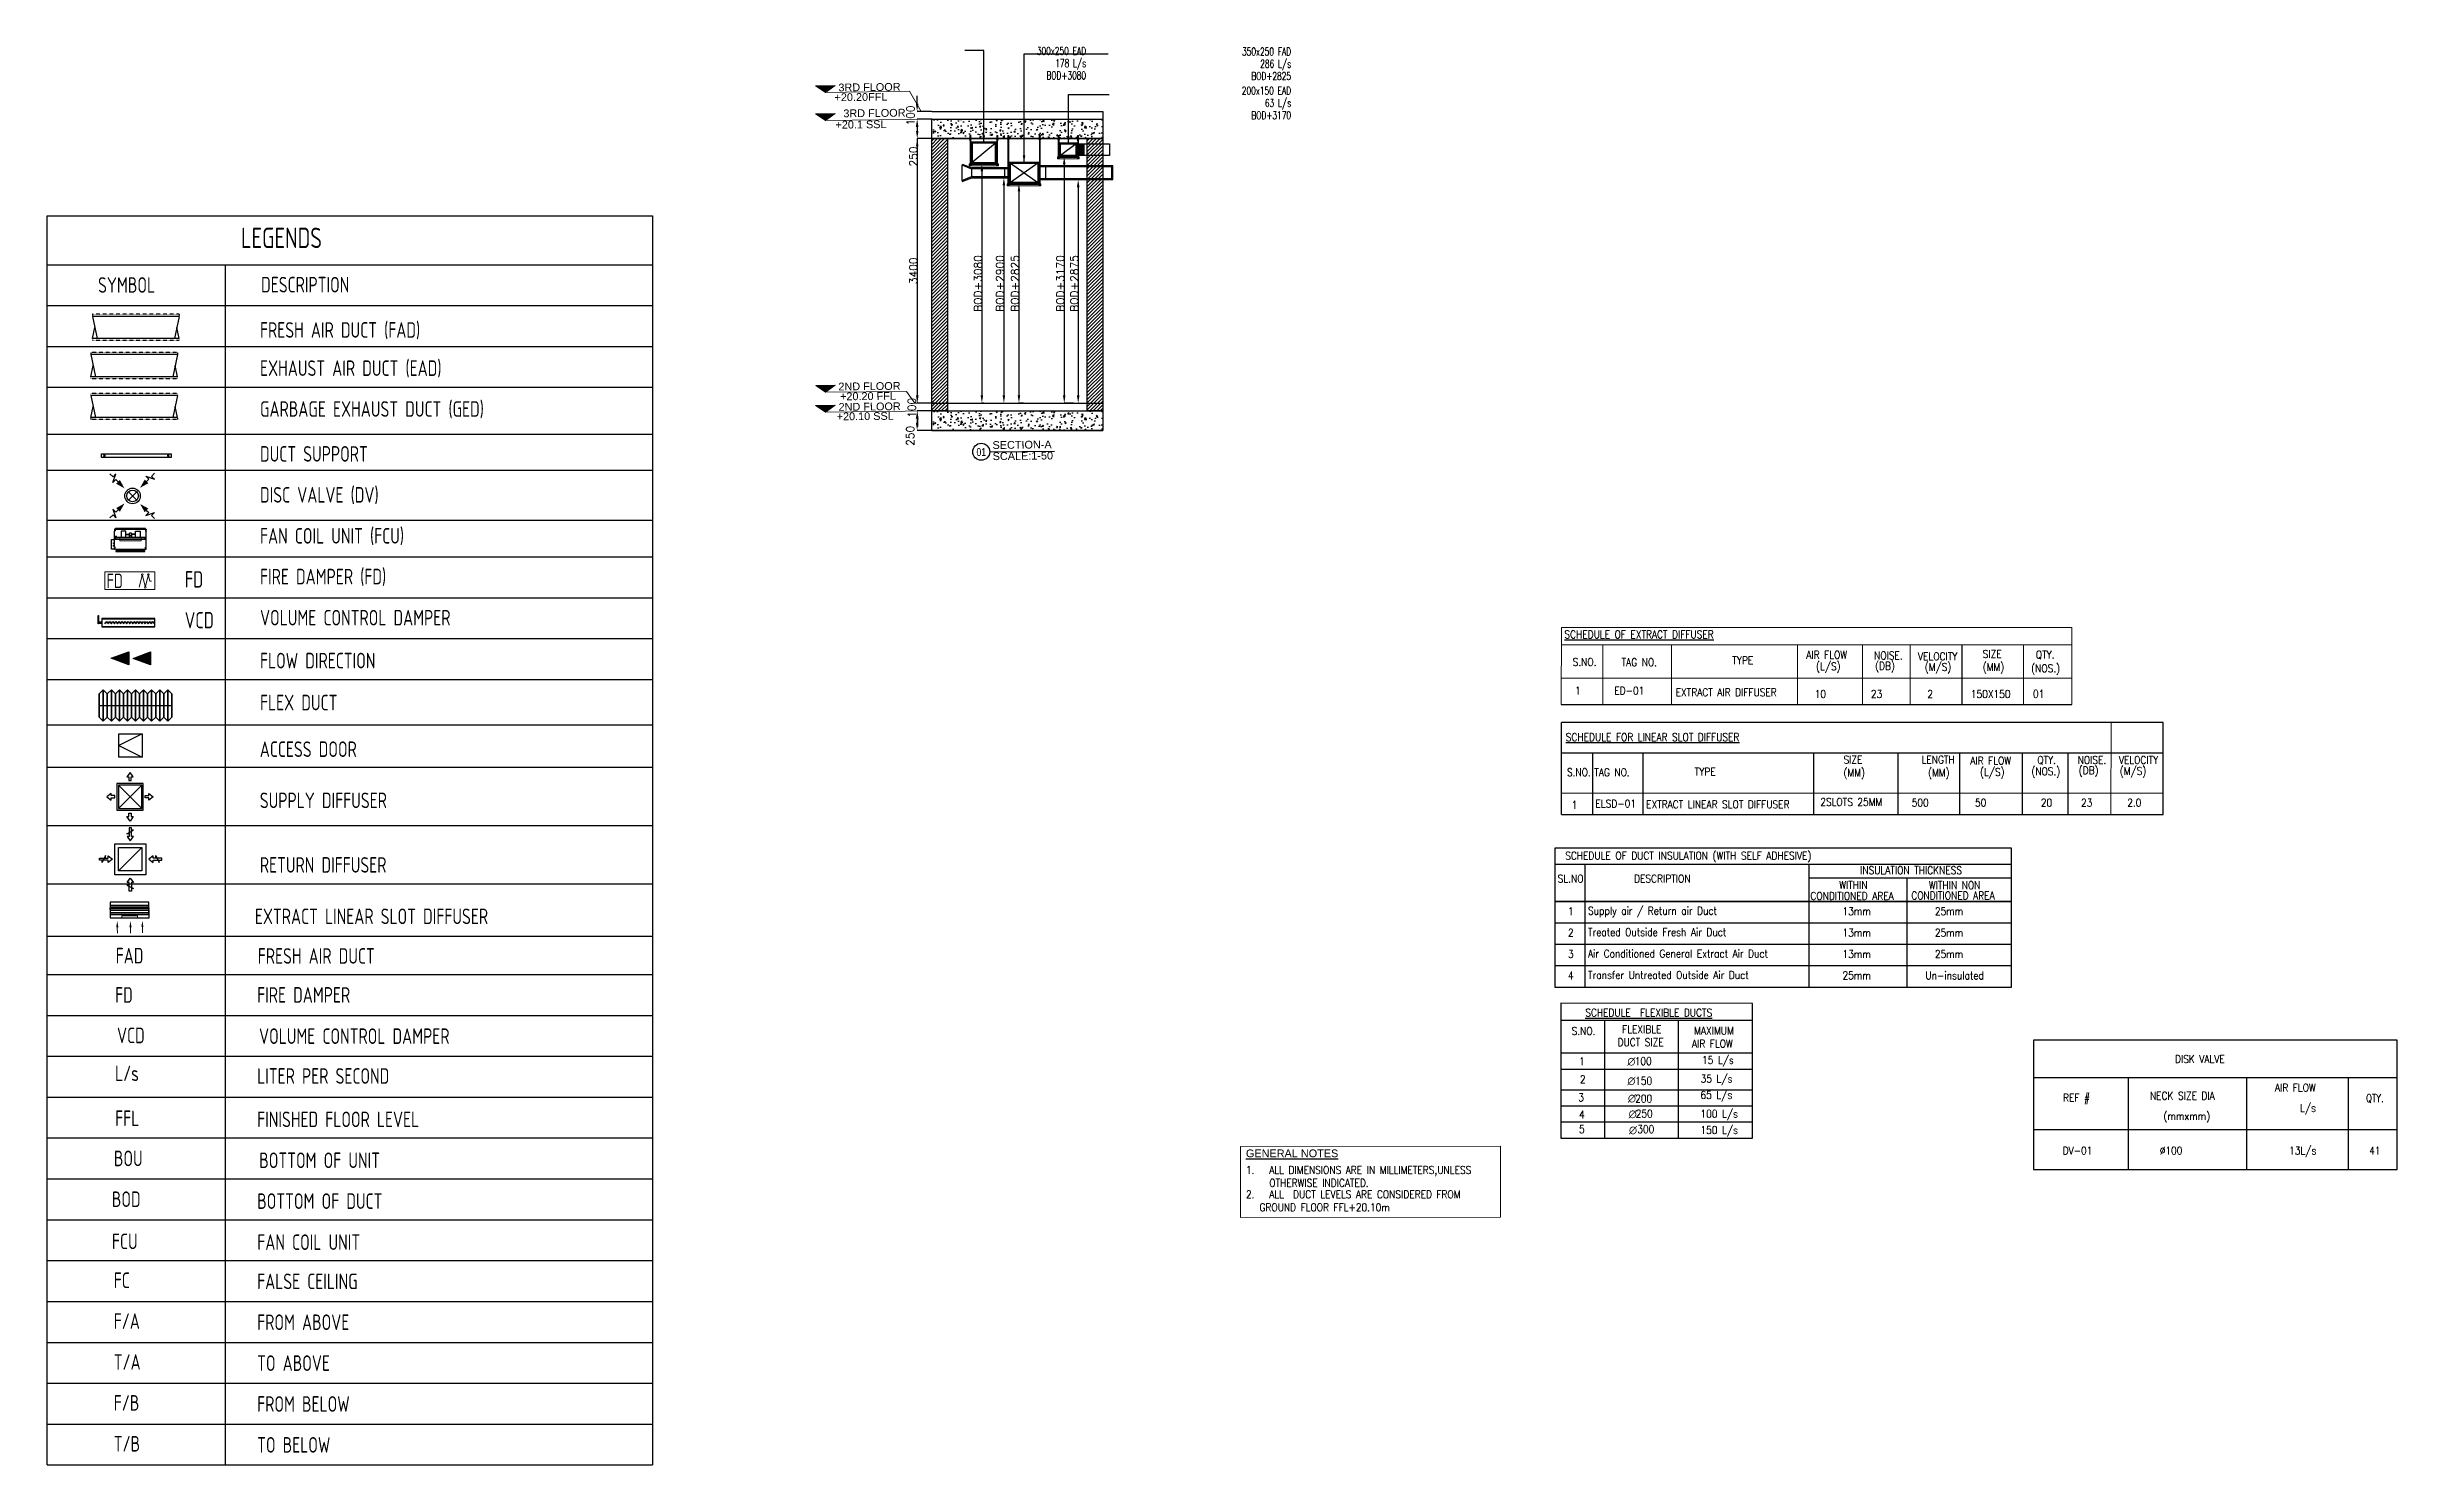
# Model space of a CAD drawing. Header units: millimetres. Extents: x -9226 to 166212, y -13 to 97274.
# Drawn here: x 63892 to 94110, y 56490 to 74718 of the extents above; entities that cross this region are included whole.
import ezdxf
from ezdxf.enums import TextEntityAlignment as Align

# ---------------------------------------------------------------- set-up
doc = ezdxf.new("R2010")
doc.units = ezdxf.units.MM
doc.linetypes.add('AC-1$0$HIDDEN', pattern=[0.375, 0.25, -0.125])
doc.layers.get('0').update_dxf_attribs({"color": 8})
doc.layers.get('Defpoints').update_dxf_attribs({"color": 8})
for name, color, linetype in [('-FAD', 3, 'Continuous'), ('-RAD TEXT', 7, 'Continuous'), ('-TEXT', 7, 'Continuous'), ('0-AC TEXT', 7, 'Continuous'), ('1.DIM', 7, 'Continuous'), ('1.INS', 8, 'Continuous'), ('1.SAD', 5, 'Continuous'), ('1.slot diffucer', 7, 'Continuous'), ('EAD', 30, 'Continuous'), ('FAD', 3, 'Continuous'), ('G-SHAD-20_5', 8, 'Continuous'), ('GED', 6, 'Continuous'), ('HVAC INSULATION', 8, 'Continuous'), ('HVAC-VOL-SPD-S01-M-01-0400 R-01$0$HVAC-VOL-SPD-S01-M-01-0400 R-01$0$000-VL-M-SAD ATD', 3, 'Continuous'), ('HVAC-VOL-SPD-S01-M-01-0400 R-01$0$HVAC-VOL-SPD-S01-M-01-0400 R-01$0$SLOTTED DIFFUSER', 171, 'Continuous'), ('IZ-AC-VCD', 4, 'Continuous'), ('IZ-EAD', 200, 'Continuous'), ('IZ-VENT-ANNOTATIONS', 7, 'Continuous'), ('LETER LINE', 7, 'Continuous'), ('M-HVAC-FCU-02', 20, 'Continuous'), ('M-HVAC-FCU-05', 20, 'Continuous'), ('M-HVAC-FRESH AIR', 3, 'Continuous'), ('M-HVAC-TOILET EXTRACT', 30, 'Continuous'), ('PTEDS_TEXT', 7, 'Continuous'), ('UNIT', 20, 'Continuous'), ('VCD SHE', 7, 'Continuous')]:
    doc.layers.add(name, color=color, linetype=linetype)
for name, color, linetype, lineweight in [('000-VL-M-FD', 20, 'Continuous', 0), ('23491-XR-AR-SECTION B$0$A-ELSC-PATT', 8, 'Continuous', 5), ('A-ANNO-DIMS', 8, 'Continuous', 9), ('A-FLOR-LEVL', 7, 'Continuous', 5), ('DLI', 7, 'Continuous', 5), ('HVAC-VOL-SPD-S01-M-01-0400 R-01$0$HVAC-VOL-SPD-S01-M-01-0400 R-01$0$000-VL-M-FLEXIBLE', 251, 'Continuous', 15), ('HVAC-VOL-SPD-S01-M-01-0400 R-01$0$HVAC-VOL-SPD-S01-M-01-0400 R-01$0$000-VL-M-RAD ATD', 150, 'Continuous', 20), ('IZ-M-SUPPORT', 7, 'Continuous', 9), ('IZ-TEXT', 7, 'Continuous', 18), ('SLOT DIFFUCER TAG', 7, 'Continuous', 5)]:
    doc.layers.add(name, color=color, linetype=linetype, lineweight=lineweight)
doc.styles.add('ARIAL', font='arial.ttf')
doc.styles.add('Arial_2', font='arial.ttf', dxfattribs={"height": 476.25})
doc.styles.add('JSE', font='romans.shx', dxfattribs={"width": 0.85})
doc.styles.add('ROMANS', font='isocp.shx', dxfattribs={"width": 0.8})
doc.styles.add('ROMANS100', font='romans.shx', dxfattribs={"width": 0.7, "height": 100})
doc.styles.add('SDC-TEXT-ARB', font='sdc-arb.shx', dxfattribs={"height": 0.5})
doc.styles.get("Standard").update_dxf_attribs({"font": 'romans.shx', "height": 200})
doc.dimstyles.get("Standard").update_dxf_attribs({"dimtxt": 100, "dimasz": 100, "dimexe": 0.18, "dimexo": 0.0625, "dimgap": 0.09, "dimtad": 1, "dimdec": 0, "dimrnd": 5, "dimzin": 0, "dimdsep": 46, "dimtxsty": 'Standard', "dimcen": 0.09, "dimclrd": 256, "dimclre": 256, "dimclrt": 256, "dimadec": 0, "dimazin": 0, "dimtfac": 1, "dimtdec": 0, "dimtofl": 0, "dimtmove": 0, "dimatfit": 3, "dimfxl": 1, "dimtolj": 1, "dimtzin": 0, "dimlwd": -1, "dimlwe": -1, "dimarcsym": 1})

msp = doc.modelspace()

# ---------------------------------------------------------------- texts
at = {"layer": '-TEXT', "extrusion": (3.5195e-05, 4.02055e-07, 1), "style": 'JSE', "width": 0.8}
msp.add_text('QTY.', height=100, dxfattribs=at).set_placement((93825.7, 61200.3, -1.4), align=Align.MIDDLE)
at = {"layer": '-TEXT', "char_height": 100, "attachment_point": 1, "style": 'JSE'}
for s, insert, width in [('{\\LSCHEDULE OF EXTRACT DIFFUSER}', (83404.6, 67216, -13.4), 2930.695), ('{\\W0.85;TYPE}', (85562.7, 66883.7, -13.4), 2536.527), ('{\\W0.85;SIZE\\P(MM)}', (88783.3, 66964.7, -13.4), 2536.527), ('1', (83541.2, 66494.1, -13.4), 2536.527), ('ED-01', (84045.1, 66494.1, -13.4), 2536.527), ('EXTRACT AIR DIFFUSER', (84834.7, 66473.5, -13.4), 2536.527), ('10', (86623.6, 66450.5, -13.4), 2536.527), ('23', (87344.7, 66450.5, -13.4), 2536.527), ('2', (88071.6, 66450.5, -13.4), 2536.527), ('150X150', (88630.6, 66450.5, -13.4), 2536.527), ('01', (89428.3, 66453, -13.4), 2536.527)]:
    msp.add_mtext(s, dxfattribs=dict(at, insert=insert, width=width))
for s, width, gutter_width, insert in [('{\\W0.85;S.NO.}', 1020.29, 1018.4, (83510.8, 66862.4, -13.4)), ('{\\W0.85;TAG NO.}', 1020.29, 1018.4, (84139.4, 66859.2, -13.4)), ('{\\W0.85;AIR FLOW}', 641.864, 500, (86514.6, 66954.1, -13.4)), ('{\\W0.85;(L/S)}', 3.703, 500, (86639.2, 66807.7, -13.4)), ('{\\W0.85;NOISE.}', 3.703, 500, (87386.6, 66945.8, -13.4)), ('{\\W0.85;(DB)}', 3.703, 500, (87399.6, 66812.5, -13.4)), ('{\\W0.85;VELOCITY}', 50, 500, (87951.1, 66933.6, -13.4)), ('{\\W0.85;(M/S)}', 3.703, 500, (88037.6, 66798.8, -13.4)), ('{\\W0.85;(NOS.)}', 7.542, 1018.4, (89406.7, 66780.9, -13.4)), ('{\\W0.85;QTY.}', 7.542, 1018.4, (89466.5, 66956, -13.4))]:
    msp.add_mtext_dynamic_manual_height_columns(s, width=width, gutter_width=gutter_width, heights=[0], dxfattribs=dict(at, insert=insert))
at = {"layer": '-TEXT', "extrusion": (3.5195e-05, 4.02055e-07, 1), "char_height": 100, "attachment_point": 1, "text_direction": (1, 0, -3.5e-05), "style": 'JSE'}
for s, insert, width in [('SCHEDULE OF DUCT INSULATION (WITH SELF ADHESIVE)', (83414.8, 64371.8, -4.3), 5211.277), ('SL.NO', (83318, 64076.6, -4.3), 2536.527), ('DESCRIPTION', (84300.9, 64076.6, -4.4), 2536.527), ('INSULATION THICKNESS', (87206.2, 64185.4, -4.5), 2536.527), ('CONDITIONED AREA', (86568.1, 63855.4, -4.4), 2583.027), ('WITHIN ', (86938.5, 63996.5, -4.4), 2536.527), ('CONDITIONED AREA', (87865.3, 63860.1, -4.5), 2536.527), ('WITHIN NON ', (88090.2, 63992.6, -4.5), 2536.527), ('1', (83449.5, 63658.1, -4.3), 2536.527), ('Supply air / Return air Duct', (83708.4, 63664, -4.3), 2536.527), ('13mm', (86980.4, 63658.1, -4.4), 2536.527), ('25mm', (88167.8, 63658.1, -4.5), 2536.527), ('2', (83449.5, 63382.9, -4.3), 2536.527), ('Treated Outside Fresh Air Duct', (83708.4, 63388.9, -4.3), 2536.527), ('13mm', (86980.4, 63382.9, -4.4), 2536.527), ('25mm', (88167.8, 63382.9, -4.5), 2536.527), ('3', (83449.5, 63107.8, -4.3), 2536.527), ('Air Conditioned General Extract Air Duct', (83708.4, 63113.7, -4.3), 3036.027), ('13mm', (86980.4, 63107.8, -4.4), 2536.527), ('25mm', (88167.8, 63107.8, -4.5), 2536.527), ('4', (83449.5, 62832.6, -4.3), 2536.527), ('Transfer Untreated Outside Air Duct', (83708.4, 62838.6, -4.3), 2536.527), ('25mm', (86980.4, 62832.6, -4.4), 2536.527), ('Un-insulated', (88046.9, 62832.6, -4.5), 2536.527), ('{\\LSCHEDULE  FLEXIBLE DUCTS}', (83672.6, 62355.5, -13), 2536.527), ('\\pi999.09663;FLEXIBLE \\P\\pi940.40615;DUCT SIZE ', (83147.7, 62141.1, -13.1), 2536.527), ('\\pi1001.12044;MAXIMUM \\P\\pi972.78711;AIR FLOW ', (84071.7, 62121.9, -21.8), 2536.527), ('{\\W0.85;1}', (83593.3, 61728.5, -8.7), 2536.527), ('100', (84308.7, 61731.1, -8.7), 2536.527), ('15 L/s', (85174.2, 61744.6, -8.7), 2536.527), (' DISK VALVE ', (91196.9, 61758.9, -4.6), 2536.527), ('{\\W0.85;2}', (83603.4, 61497.3, -8.7), 2536.527), ('150', (84314.2, 61478.1, -8.7), 2536.527), ('35 L/s', (85156.2, 61504.5, -8.7), 2536.527), ('AIR FLOW', (92539.8, 61390.4, -4.6), 2536.527), ('{\\W0.85;3}', (83581.6, 61264, -8.7), 2536.527), ('{\\W0.85;4}', (83591.7, 61043.1, -8.7), 2536.527), ('200', (84314.2, 61250.1, -8.7), 2536.527), ('250', (84321.7, 61057.1, -8.7), 2536.527), ('65 L/s', (85154.2, 61297, -8.7), 2536.527), ('100 L/s', (85154.2, 61054.8, -17.4), 2536.527), ('REF #', (89814.8, 61260.2, -4.5), 2536.527), ('NECK SIZE DIA', (90933.3, 61285.4, -4.6), 2536.527), ('(mmxmm)', (91107.3, 61025, -4.6), 2536.527), ('L/s', (92862.8, 61130, -4.6), 2536.527), ('{\\W0.85;5}', (83593.2, 60856.1, -8.7), 2536.527), ('300', (84340.7, 60856.6, -8.7), 2536.527), ('150 L/s', (85154.2, 60845.3, -17.4), 2536.527), ('DV-01', (89810, 60581.6, -4.5), 2536.527), ('%%C100', (91059.3, 60581.6, -4.6), 2536.527), ('13L/s', (92723.4, 60581.6, -4.6), 2536.527), ('41', (93752.4, 60581.6, -4.7), 2536.527), ('\\pi-300,l300,t300;1.^IALL DIMENSIONS ARE IN MILLIMETERS,UNLESS OTHERWISE INDICATED. ', (79309, 60332.8, -4.2), 3813.354), ('\\pi-300,l300,t300;2.^IALL  DUCT LEVELS ARE CONSIDERED FROM\\P\\pi0,l0,tz;   GROUND FLOOR FFL+20.10m ', (79309, 60018.5, -4.2), 3813.354)]:
    msp.add_mtext(s, dxfattribs=dict(at, insert=insert, width=width))
at = {"layer": '-TEXT', "extrusion": (3.5195e-05, 4.02055e-07, 1), "insert": (83497.1, 62118.8, -8.7), "char_height": 100, "attachment_point": 1, "text_direction": (1, 0, -3.5e-05), "style": 'JSE'}
msp.add_mtext_dynamic_manual_height_columns('{\\W0.85;S.NO.}', width=1001.838, gutter_width=1000, heights=[0], dxfattribs=at)
at = {"layer": '0-AC TEXT', "char_height": 100, "width": 2288.771, "attachment_point": 3, "line_spacing_factor": 0.946776, "style": 'ROMANS100'}
for s, insert in [('300x250 EAD\\P178 L/s\\PBOD+3080', (77253.4, 74717.7, -3.9)), ('350x250 FAD\\P286 L/s\\PBOD+2825', (79889.1, 74709.7, -3.9)), ('200x150 EAD\\P63 L/s\\PBOD+3170', (79889.1, 74206.3, -3.9))]:
    msp.add_mtext(s, dxfattribs=dict(at, insert=insert))
at = {"layer": '1.slot diffucer', "char_height": 100, "attachment_point": 1, "style": 'JSE'}
for s, insert, width in [('{\\LSCHEDULE FOR LINEAR SLOT DIFFUSER}', (83422.1, 65895.6, -8.9), 2536.527), ('{\\W0.85;SIZE\\P(MM)}', (86993.2, 65606.1, -8.9), 2536.527), ('\\pi1371.99377;LENGTH\\P\\pi1454.96996;(MM)', (86625, 65606.1, -8.9), 3185.178), ('{\\W0.85;TYPE}', (85079.1, 65452.6, -8.9), 2536.527), ('{\\W0.85;1}', (83496.1, 65026.3, -8.9), 2536.527), ('ELSD-01', (83803.6, 65042, -8.9), 2536.527), ('EXTRACT LINEAR SLOT DIFFUSER', (84455.3, 65031.8, -8.9), 2536.527), ('2SLOTS 25MM', (86694.3, 65063.4, -8.9), 2536.527), ('500', (87870.2, 65054.6, -8.9), 2536.527), ('50', (88683.7, 65054.6, -8.9), 2536.527), ('20', (89530.3, 65054.6, -8.9), 2536.527), ('23', (90047.8, 65054.6, -8.9), 2536.527), ('2.0', (90641.6, 65054.6, -8.9), 2536.527)]:
    msp.add_mtext(s, dxfattribs=dict(at, insert=insert, width=width))
for s, width, insert in [('{\\W0.85;AIR FLOW}', 641.864, (88622.9, 65594.7, -8.9)), ('{\\W0.85;QTY.}', 3.703, (89484.8, 65601.8, -8.9)), ('{\\W0.85;NOISE.}', 3.703, (90003.8, 65601.8, -8.9)), ('{\\W0.85;VELOCITY}', 50, (90533.8, 65601.8, -8.9)), ('{\\W0.85;S.NO.}', 500.919, (83436.9, 65445.6, -8.9)), ('{\\W0.85;TAG NO.}', 500.919, (83788.2, 65444, -8.9)), ('{\\W0.85;(L/S)}', 3.703, (88747.5, 65448.4, -8.9)), ('{\\W0.85;(NOS.)}', 3.703, (89408.7, 65457, -8.9)), ('{\\W0.85;(DB)}', 3.703, (90016.9, 65468.5, -8.9)), ('{\\W0.85;(M/S)}', 3.703, (90545.3, 65460.5, -8.9))]:
    msp.add_mtext_dynamic_manual_height_columns(s, width=width, gutter_width=500, heights=[0], dxfattribs=dict(at, insert=insert))
at = {"layer": '23491-XR-AR-SECTION B$0$A-ELSC-PATT', "extrusion": (-3.42526e-05, -8.2901e-05, 1), "char_height": 100, "attachment_point": 1, "text_direction": (0.999935, 0.011423, 3.5e-05), "style": 'Arial_2'}
for s, insert, width in [('+20.20FFL', (74018.3, 74120.8, -4), 792.039), ('3RD FLOOR', (74068.2, 74247.1, -3.9), 792.039), ('+20.1 SSL', (74030.6, 73768.1, -4), 792.039), ('3RD FLOOR', (74131.7, 73914.6, -4), 792.039), ('2ND FLOOR', (74068, 70402.7, -3.9), 792.039), ('2ND FLOOR', (74070.3, 70140.8, -4), 1118.449), ('+20.20 FFL', (74089.4, 70275.9, -4), 1118.449), ('+20.10 SSL', (74046, 70018, -4), 1118.449)]:
    msp.add_mtext(s, dxfattribs=dict(at, insert=insert, width=width))
at = {"layer": 'IZ-VENT-ANNOTATIONS', "extrusion": (-3.42526e-05, -8.2901e-05, 1), "style": 'ARIAL', "width": 0.8}
msp.add_text('01', height=100, rotation=0.6545, dxfattribs=at).set_placement((75844.5, 69460.7, -12.3))
at = {"layer": 'IZ-VENT-ANNOTATIONS', "extrusion": (-3.42526e-05, -8.2901e-05, 1), "char_height": 100, "width": 1171.384, "attachment_point": 1, "text_direction": (0.999935, 0.011423, 3.5e-05), "style": 'ARIAL'}
for s, insert in [('{\\fArial|b0|i0|c162|p34;SECTION-}A', (76049.9, 69650.5, -4)), ('SCALE:1-50', (76051.6, 69507.2, -4))]:
    msp.add_mtext(s, dxfattribs=dict(at, insert=insert))
at = {"layer": 'PTEDS_TEXT', "ltscale": 5, "extrusion": (3.5195e-05, 4.02055e-07, 1), "style": 'ROMANS', "width": 0.8}
msp.add_text('LEGENDS', height=262.5, rotation=360, dxfattribs=at).set_placement((66386.9, 72132.8, -1.5))
at = {"layer": 'PTEDS_TEXT', "extrusion": (3.5195e-05, 4.02055e-07, 1), "style": 'ROMANS', "width": 0.8}
for s, p in [('SYMBOL', (64549.1, 71558.5, -1.5)), ('DESCRIPTION', (66645.8, 71562.7, -1.5)), ('FRESH AIR DUCT (FAD)', (66631.6, 70980.5, -1.5)), ('EXHAUST AIR DUCT (EAD)', (66631.6, 70489.3, -1.5)), ('GARBAGE EXHAUST DUCT (GED)', (66631.6, 69964.2, -1.5)), ('ACCESS DOOR', (66629.1, 65591.2, -1.5)), ('SUPPLY DIFFUSER', (66629.1, 64933.2, -1.5)), ('RETURN DIFFUSER', (66629.1, 64103.7, -1.5)), ('EXTRACT LINEAR SLOT DIFFUSER', (66565.4, 63442.5, 2.5)), ('FAD', (64776.4, 62937.1, -612.5)), ('FRESH AIR DUCT', (66602.8, 62933.1, -1.5)), ('FD', (64768.4, 62432, -1.5)), ('FIRE DAMPER', (66594.8, 62432.4, -1.5)), ('VCD', (64792.4, 61912, -1.5)), ('VOLUME CONTROL DAMPER', (66618.8, 61902.3, -1.5)), ('L/s', (64768.4, 61424.9, -1.5)), ('LITER PER SECOND', (66594.8, 61390.3, -1.5)), ('FFL', (64768.4, 60846.6, -1.5)), ('FINISHED FLOOR LEVEL', (66594.8, 60832.5, -1.5)), ('BOU', (64752.7, 60330.6, -1.5)), ('BOTTOM OF UNIT', (66621.8, 60306.3, -1.5)), ('BOD', (64726.2, 59806, -1.5)), ('BOTTOM OF DUCT', (66595.3, 59781.7, -1.5)), ('FCU', (64727.5, 59263.7, -1.5)), ('FAN COIL UNIT', (66596.5, 59254.2, -1.5)), ('FC', (64750.8, 58764.3, -1.5)), ('FALSE CEILING', (66594.8, 58750.2, -1.5)), ('F/A', (64750.8, 58238.9, -1.5)), ('FROM ABOVE', (66594.8, 58224.7, -1.5)), ('T/A', (64750.8, 57713.4, -1.5)), ('TO ABOVE', (66594.8, 57699.3, -1.5)), ('F/B', (64750.8, 57187.9, -1.5)), ('FROM BELOW', (66594.8, 57173.8, -1.5)), ('T/B', (64750.8, 56662.5, -1.5)), ('TO BELOW', (66594.8, 56648.4, -1.5))]:
    msp.add_text(s, height=200, rotation=360, dxfattribs=at).set_placement(p)
at = {"layer": 'PTEDS_TEXT', "extrusion": (3.5195e-05, 4.02055e-07, 1), "attachment_point": 1, "text_direction": (1, 0, -3.5e-05), "style": 'ROMANS'}
for s, insert, char_height, width in [('DUCT SUPPORT', (66631.6, 69587.1, -3.9), 200, 4720.585), ('DISC VALVE (DV)', (66631.6, 69060.9, -3.9), 200, 4720.585), ('FAN COIL UNIT (FCU)', (66631.6, 68533.8, -3.9), 200, 4720.585), ('FIRE DAMPER (FD) ', (66631.6, 68009.9, -3.9), 200, 4720.585), ('FD', (65663.7, 67979.6, -3.9), 210, 572.1), ('VCD', (65663.7, 67454.5, -3.9), 210, 572.1), ('VOLUME CONTROL DAMPER', (66631.6, 67481.7, -3.9), 200, 4720.585), ('FLOW DIRECTION ', (66631.6, 66930.1, -3.9), 200, 4720.585), ('FLEX DUCT', (66631.6, 66390.5, -3.9), 200, 4720.585), ('{\\fArial|b0|i0|c0|p34;\\W1;\\LGENERAL NOTES}', (79309, 60545.6, -4.2), 100, 1844.432)]:
    msp.add_mtext(s, dxfattribs=dict(at, insert=insert, char_height=char_height, width=width))
at = {"layer": 'VCD SHE', "style": 'SDC-TEXT-ARB'}
for p in [(84214.2, 61628.4), (84213.7, 61377.6), (84221.2, 61154.6), (84230.7, 60952.6), (84234.7, 60745.6)]:
    msp.add_text('∅', height=100, dxfattribs=at).set_placement(p)

# ---------------------------------------------------------------- blocks, each defined once
blk = doc.blocks.new('*U255')
at = {"layer": 'IZ-AC-VCD', "color": 5}
for p, q in [((-10, 867), (-10, 0)), ((110, 867), (110, 0))]:
    blk.add_line(p, q, dxfattribs=at)
at = {"layer": 'IZ-AC-VCD', "color": 5, "extrusion": (0, 0, -1)}
for p, q in [((42, 917), (42, 867)), ((58, 867), (58, 917))]:
    blk.add_line(p, q, dxfattribs=at)
at = {"layer": 'IZ-AC-VCD', "color": 5}
for points in [[(-17, 0), (117, 0), (117, 867), (-17, 867)], [(29, 926), (165, 926), (165, 917), (29, 917)]]:
    blk.add_lwpolyline(points, close=True, dxfattribs=at)
at = {"layer": 'IZ-AC-VCD', "color": 7, "extrusion": (0, 0, -1)}
for points in [[(-29, 815), (-45, 803)], [(-55, 797), (-71, 785)], [(-55, 770), (-71, 782)], [(-29, 765), (-45, 753)], [(-29, 752), (-45, 763)], [(-29, 715), (-45, 703)], [(-29, 702), (-45, 713)], [(-29, 665), (-45, 653)], [(-29, 652), (-45, 663)], [(-29, 615), (-45, 603)], [(-29, 602), (-45, 613)], [(-29, 565), (-45, 553)], [(-29, 552), (-45, 563)], [(-29, 515), (-45, 503)], [(-29, 502), (-45, 513)], [(-29, 465), (-45, 453)], [(-29, 452), (-45, 463)], [(-29, 415), (-45, 403)], [(-29, 402), (-45, 413)], [(-55, 747), (-71, 735)], [(-55, 720), (-71, 732)], [(-55, 697), (-71, 685)], [(-55, 670), (-71, 682)], [(-55, 647), (-71, 635)], [(-55, 620), (-71, 632)], [(-55, 597), (-71, 585)], [(-55, 570), (-71, 582)], [(-55, 547), (-71, 535)], [(-55, 520), (-71, 532)], [(-55, 497), (-71, 485)], [(-55, 470), (-71, 482)], [(-55, 447), (-71, 435)], [(-55, 420), (-71, 432)], [(-55, 397), (-71, 385)], [(-29, 365), (-45, 353)], [(-29, 352), (-45, 363)], [(-29, 315), (-45, 303)], [(-29, 302), (-45, 313)], [(-29, 265), (-45, 253)], [(-29, 252), (-45, 263)], [(-29, 215), (-45, 203)], [(-29, 202), (-45, 213)], [(-29, 165), (-45, 153)], [(-29, 152), (-45, 163)], [(-29, 115), (-45, 103)], [(-29, 102), (-45, 113)], [(-29, 65), (-45, 53)], [(-29, 52), (-45, 63)], [(-29, 2), (-45, 13)], [(-55, 370), (-71, 382)], [(-55, 347), (-71, 335)], [(-55, 320), (-71, 332)], [(-55, 297), (-71, 285)], [(-55, 270), (-71, 282)], [(-55, 247), (-71, 235)], [(-55, 220), (-71, 232)], [(-55, 197), (-71, 185)], [(-55, 170), (-71, 182)], [(-55, 147), (-71, 135)], [(-55, 120), (-71, 132)], [(-55, 97), (-71, 85)], [(-55, 70), (-71, 82)], [(-55, 47), (-71, 35)], [(-55, 20), (-71, 32)]]:
    blk.add_lwpolyline(points, dxfattribs=at)
for centre in [(-50, 800), (-50, 767), (-50, 750), (-50, 717), (-50, 700), (-50, 667), (-50, 650), (-50, 617), (-50, 600), (-50, 567), (-50, 550), (-50, 517), (-50, 500), (-50, 467), (-50, 450), (-50, 417), (-50, 400), (-50, 367), (-50, 350), (-50, 317), (-50, 300), (-50, 267), (-50, 250), (-50, 217), (-50, 200), (-50, 167), (-50, 150), (-50, 117), (-50, 100), (-50, 67), (-50, 50), (-50, 17)]:
    blk.add_circle(centre, 6, dxfattribs=at)
blk = doc.blocks.new('DC-fd')
at = {"layer": '000-VL-M-FD'}
for p, q in [((6.5, 13.4), (3.6, 12.7)), ((3.6, 12.5), (9.3, 11.1)), ((6.5, 14.2), (6.5, 13.4)), ((9.3, 10.9), (3.6, 9.5)), ((3.6, 9.3), (9.7, 7.8))]:
    blk.add_line(p, q, dxfattribs=at)
blk.add_lwpolyline([(1.8, -10), (10.9, -10), (10.9, 16), (1.8, 16)], close=True, dxfattribs=at)
for centre in [(3.2, 12.6), (3.2, 9.4), (9.7, 11)]:
    blk.add_circle(centre, 0.431, dxfattribs=at)
at = {"layer": '000-VL-M-FD', "style": 'ROMANS', "width": 0.8}
blk.add_text('FD', height=7.5, rotation=90, dxfattribs=at).set_placement((6.4, -9.1), align=Align.MIDDLE_LEFT)
blk = doc.blocks.new('150')
at = {"layer": 'LETER LINE'}
for p, q in [((0, 0), (75, -150)), ((75, -150), (150, 0))]:
    blk.add_line(p, q, dxfattribs=at)
blk.add_lwpolyline([(0, 0), (150, 0), (150, -150), (0, -150)], close=True, dxfattribs=at)
blk = doc.blocks.new('HVAC-VOL-SPD-S01-M-01-0400 R-01$0$HVAC-VOL-SPD-S01-M-01-0400 R-01$0$A$C2F9C6816')
blk.add_hatch(color=256).paths.add_polyline_path([(-199, -79), (-399, -154), (-199, -229)])
for p, q in [((-199, -79), (-399, -154)), ((-399, -154), (-199, -229)), ((-199, -229), (-199, -79))]:
    blk.add_line(p, q)
blk = doc.blocks.new('IZ-DV 150')
at = {"layer": 'IZ-EAD'}
for p, q in [((-75, 0), (75, 0)), ((0, 75), (0, -75))]:
    blk.add_line(p, q, dxfattribs=at)
for points in [[(-5, 300), (-57, 300), (48, 350), (-5, 350), (-5, 406)], [(-300, 5), (-300, 57), (-350, -48), (-350, 5), (-406, 5)], [(-259, 5), (-300, 5)], [(-5, 259), (-5, 300)], [(259, 5), (300, 5)], [(300, 5), (300, 57), (350, -48), (350, 5), (406, 5)], [(-5, -300), (-57, -300), (48, -350), (-5, -350), (-5, -406)], [(-5, -259), (-5, -300)]]:
    blk.add_lwpolyline(points, dxfattribs=at)
for radius in [100, 75]:
    blk.add_circle((0, 0), radius, dxfattribs=at)
for points in [[(-259, -29), (-142, 5), (-259, 38)], [(29, 259), (-5, 142), (-38, 259)], [(259, -29), (142, 5), (259, 38)], [(29, -259), (-5, -142), (-38, -259)]]:
    blk.add_solid(points, dxfattribs=at)
blk = doc.blocks.new('A$Cb7785eef')
at = {"layer": '-FAD'}
for p, q in [((150, -150), (-150, 150)), ((-150, -150), (150, 150))]:
    blk.add_line(p, q, dxfattribs=at)
for points in [[(-14, 209), (14, 209), (14, 257), (42, 257), (0, 313), (-42, 257), (-14, 257), (-14, 209)], [(-194, -14), (-194, 14), (-241, 14), (-241, 42), (-298, 0), (-241, -42), (-241, -14), (-194, -14)], [(194, -14), (194, 14), (241, 14), (241, 42), (297, 0), (241, -42), (241, -14), (194, -14)], [(-14, -209), (14, -209), (14, -256), (42, -256), (0, -312), (-42, -256), (-14, -256), (-14, -209)]]:
    blk.add_lwpolyline(points, dxfattribs=at)
for points in [[(171, 171), (-171, 171), (-171, -171), (171, -171)], [(150, 150), (-150, 150), (-150, -150), (150, -150)]]:
    blk.add_lwpolyline(points, close=True, dxfattribs=at)
blk = doc.blocks.new('PLFD450X450 ED')
at = {"layer": 'EAD', "linetype": 'ByBlock'}
for p, q in [((-69, 492), (65, 560)), ((-20, 492), (-69, 492)), ((65, 560), (21, 560)), ((-476, 72), (-545, -62)), ((-476, 23), (-476, 72)), ((-225, -225), (225, 225)), ((492, 23), (492, 72)), ((492, 72), (560, -62)), ((-545, -62), (-545, -18)), ((560, -62), (560, -18)), ((-20, -498), (-69, -498)), ((-69, -498), (65, -566)), ((65, -566), (21, -566))]:
    blk.add_line(p, q, dxfattribs=at)
for points in [[(21, 610), (-20, 610), (-20, 443), (-62, 443), (0, 359), (63, 443), (21, 443), (21, 610)], [(-594, -18), (-594, 23), (-427, 23), (-427, 65), (-343, 3), (-427, -60), (-427, -18), (-594, -18)], [(610, -18), (610, 23), (443, 23), (443, 65), (358, 3), (443, -60), (443, -18), (610, -18)], [(21, -616), (-20, -616), (-20, -449), (-62, -449), (0, -365), (63, -449), (21, -449), (21, -616)]]:
    blk.add_lwpolyline(points, dxfattribs=at)
for points in [[(-300, 300), (300, 300), (300, -300), (-300, -300)], [(-225, 225), (225, 225), (225, -225), (-225, -225)]]:
    blk.add_lwpolyline(points, close=True, dxfattribs=at)
blk = doc.blocks.new('865')
at = {"layer": 'M-HVAC-FCU-02', "color": 30}
for p, q in [((-402, -44), (-412, -54)), ((-402, -64), (-412, -54)), ((-402, -64), (-412, -74)), ((-402, -84), (-412, -74)), ((-402, -24), (-402, -44)), ((402, -44), (-402, -44)), ((402, -64), (-402, -64)), ((402, -84), (-402, -84)), ((402, -24), (402, -44)), ((402, -44), (412, -54)), ((402, -64), (412, -54)), ((402, -64), (412, -74)), ((402, -84), (412, -74))]:
    blk.add_line(p, q, dxfattribs=at)
at = {"layer": 'M-HVAC-FCU-05', "color": 30}
for p, q in [((-531, 269), (-450, 269)), ((-531, 0), (-531, 269)), ((-481, 157), (-481, 182)), ((-481, 182), (-450, 182)), ((-450, 157), (-481, 157)), ((-481, 111), (-450, 111)), ((-481, 86), (-481, 111)), ((-450, 86), (-481, 86)), ((-450, 561), (-450, 552)), ((-450, 524), (-450, 515)), ((-450, 47), (-450, 515)), ((-450, 288), (450, 288)), ((-450, 47), (-450, 57)), ((-450, 6), (-450, 20)), ((-422, 568), (-446, 568)), ((-439, 531), (-446, 531)), ((-446, 27), (-439, 27)), ((-445, 545), (-439, 545)), ((-439, 40), (-445, 40)), ((-439, 545), (-439, 551)), ((-439, 525), (-439, 531)), ((-439, 46), (-439, 40)), ((-439, 27), (-439, 20)), ((-432, 553), (-432, 523)), ((-431, 19), (-431, 48)), ((-422, 587), (-420, 592)), ((-422, 567), (-422, 587)), ((-422, 568), (422, 568)), ((419, 592), (-420, 592)), ((-420, 0), (420, 0)), ((419, 330), (-419, 329)), ((-419, 288), (-419, 329)), ((-418, 328), (418, 328)), ((-418, 328), (-418, 288)), ((-403, 592), (419, 592)), ((-266, 517), (-265, 330)), ((-132, 517), (-266, 517)), ((-265, 330), (-132, 330)), ((-132, 330), (-132, 517)), ((-132, 429), (-30, 429)), ((-132, 418), (-30, 418)), ((-32, 418), (-32, 330)), ((-30, 418), (-32, 418)), ((-32, 330), (-30, 330)), ((30, 458), (-30, 458)), ((-30, 389), (-30, 458)), ((-30, 330), (-30, 418)), ((-30, 389), (30, 389)), ((30, 389), (30, 458)), ((140, 430), (30, 429)), ((30, 330), (30, 418)), ((30, 418), (31, 418)), ((140, 418), (30, 418)), ((31, 330), (30, 330)), ((31, 418), (31, 330)), ((140, 517), (274, 518)), ((140, 330), (140, 517)), ((274, 330), (140, 330)), ((274, 518), (274, 330)), ((402, 0), (402, -24)), ((418, 328), (418, 288)), ((422, 587), (419, 592)), ((419, 288), (419, 330)), ((420, 0), (445, 0)), ((422, 567), (422, 587)), ((422, 568), (445, 568)), ((431, 553), (431, 523)), ((431, 19), (431, 49)), ((439, 545), (439, 551)), ((445, 545), (439, 545)), ((439, 532), (445, 532)), ((439, 525), (439, 532)), ((439, 47), (439, 41)), ((439, 41), (445, 41)), ((439, 27), (439, 20)), ((446, 27), (439, 27)), ((450, 562), (450, 552)), ((450, 525), (450, 515)), ((450, 48), (450, 515)), ((450, 48), (450, 57)), ((450, 7), (450, 20)), ((-435, 0), (-531, 0)), ((-420, 0), (-445, 0)), ((-402, 0), (-402, -24)), ((402, -24), (-402, -24)), ((402, -24), (-402, -24))]:
    blk.add_line(p, q, dxfattribs=at)
at = {"layer": 'M-HVAC-FCU-05', "color": 30, "lineweight": 18}
for p, q in [((-301, 317), (308, 317)), ((-301, 233), (-301, 317)), ((308, 234), (-301, 233)), ((308, 317), (308, 234))]:
    blk.add_line(p, q, dxfattribs=at)
at = {"layer": 'M-HVAC-FCU-05', "color": 30}
for points in [[(-446, 568, 0.14745), (-447, 567, 0.057538), (-448, 567, 0.043631), (-448, 566, 0.037373), (-449, 565, 0.018686), (-449, 565, 0.02183), (-450, 564, 0.03988), (-450, 562, 0.006038), (-450, 561)], [(-450, 552, 0.032566), (-450, 550, 0.04988), (-450, 549, 0.245422), (-445, 545, 0.018987), (-445, 545)], [(-446, 531, 0.028262), (-446, 531, 0.052211), (-447, 531, 0.123145), (-448, 530, 0.055731), (-449, 529, 0.037382), (-449, 529, 0.033882), (-450, 528, 0.029807), (-450, 526, 0.025735), (-450, 525, 0.009134), (-450, 524)], [(-445, 40, -0.018958), (-445, 40, -0.034322), (-446, 41, -0.196303), (-449, 44, -0.051286), (-450, 45, -0.034229), (-450, 47, -0.012756), (-450, 47)], [(-450, 20, -0.023667), (-450, 22, -0.027559), (-450, 23, -0.031647), (-449, 24, -0.050593), (-449, 25, -0.087102), (-448, 26, -0.09091), (-447, 27, -0.051146), (-446, 27, -0.028286), (-446, 27)], [(-445, 0, -0.056961), (-446, 0, -0.127139), (-448, 1, -0.061243), (-448, 2, -0.044469), (-449, 3, -0.028142), (-449, 4, -0.053001), (-450, 6, -0.008073), (-450, 6)], [(-436, 558, 0.03023), (-436, 558, 0.042163), (-436, 558, 0.109989), (-438, 557, 0.060394), (-438, 556, 0.042159), (-439, 555, 0.031845), (-439, 554, 0.028129), (-439, 553, 0.024443), (-439, 552, 0.013294), (-439, 551)], [(-435, 518, -0.026495), (-435, 518, -0.048004), (-436, 518, -0.118717), (-438, 519, -0.058793), (-438, 520, -0.041358), (-439, 521, -0.031459), (-439, 522, -0.027983), (-439, 523, -0.020442), (-439, 525)], [(-435, 54, 0.03023), (-436, 54, 0.042163), (-436, 54, 0.109989), (-437, 53, 0.060394), (-438, 52, 0.042159), (-439, 51, 0.031845), (-439, 50, 0.028129), (-439, 49, 0.024443), (-439, 47, 0.013294), (-439, 46)], [(-439, 20, 0.024663), (-439, 19, 0.02816), (-439, 17, 0.038602), (-438, 16, 0.064309), (-438, 15, 0.093157), (-437, 14, 0.077975), (-436, 13, 0.035164), (-435, 13)], [(-432, 553, 0.018031), (-432, 553, 0.033701), (-432, 555, 0.041222), (-432, 556, 0.04728), (-432, 557, 0.066586), (-433, 557, 0.138842), (-434, 558, 0.036684), (-435, 558, 0.034492), (-436, 558)], [(-432, 523, -0.01724), (-432, 522, -0.027058), (-432, 521, -0.037824), (-432, 520, -0.040466), (-433, 519, -0.050447), (-433, 518, -0.055402), (-434, 518, -0.140685), (-435, 518)], [(-431, 48, 0.018031), (-431, 49, 0.033701), (-432, 50, 0.041222), (-432, 51, 0.04728), (-432, 52, 0.066586), (-433, 53, 0.138842), (-434, 54, 0.036684), (-435, 54, 0.034492), (-435, 54)], [(-435, 13, 0.153575), (-434, 14, 0.053761), (-433, 14, 0.04127), (-433, 15, 0.041237), (-432, 15, 0.025049), (-432, 16, 0.04783), (-431, 19, 0.006337), (-431, 19)], [(431, 553, -0.018031), (431, 553, -0.033701), (431, 555, -0.041222), (432, 556, -0.04728), (432, 557, -0.066586), (433, 558, -0.138842), (434, 558, -0.036684), (435, 559, -0.034492), (435, 559)], [(431, 523, 0.01724), (431, 523, 0.027058), (432, 521, 0.037824), (432, 520, 0.040466), (433, 519, 0.050447), (433, 519, 0.055402), (434, 518, 0.140685), (435, 518)], [(431, 49, -0.018031), (431, 49, -0.033701), (432, 50, -0.041222), (432, 52, -0.04728), (432, 53, -0.066586), (433, 53, -0.138842), (434, 54, -0.036684), (435, 54, -0.034492), (435, 54)], [(435, 13, -0.153575), (434, 14, -0.053761), (433, 14, -0.04127), (433, 15, -0.041237), (432, 16, -0.025049), (432, 16, -0.04783), (431, 19, -0.006337), (431, 19)], [(435, 559, -0.03023), (435, 559, -0.042163), (436, 558, -0.109989), (437, 558, -0.060394), (438, 557, -0.042159), (438, 556, -0.031845), (439, 555, -0.028129), (439, 553, -0.024443), (439, 552, -0.013294), (439, 551)], [(435, 518, 0.026495), (435, 518, 0.048004), (436, 518, 0.118717), (437, 519, 0.058793), (438, 520, 0.041358), (438, 521, 0.031459), (439, 522, 0.027983), (439, 524, 0.020442), (439, 525)], [(435, 54, -0.03023), (436, 54, -0.042163), (436, 54, -0.109989), (437, 53, -0.060394), (438, 52, -0.042159), (438, 51, -0.031845), (439, 50, -0.028129), (439, 49, -0.024443), (439, 48, -0.013294), (439, 47)], [(439, 20, -0.024663), (439, 19, -0.02816), (439, 18, -0.038602), (438, 17, -0.064309), (438, 15, -0.093157), (437, 14, -0.077975), (436, 14, -0.035164), (435, 13)], [(445, 568, -0.14745), (447, 567, -0.057538), (447, 567, -0.043631), (448, 566, -0.037373), (448, 566, -0.018686), (449, 565, -0.02183), (449, 564, -0.03988), (450, 562, -0.006038), (450, 562)], [(450, 552, -0.032566), (450, 551, -0.04988), (449, 549, -0.245422), (445, 545, -0.018987), (445, 545)], [(445, 532, -0.028262), (446, 532, -0.052211), (446, 531, -0.123145), (448, 531, -0.055731), (448, 530, -0.037382), (449, 529, -0.033882), (449, 528, -0.029807), (450, 527, -0.025735), (450, 525, -0.009134), (450, 525)], [(445, 41, 0.018958), (445, 41, 0.034322), (446, 41, 0.196303), (449, 44, 0.051286), (450, 46, 0.034229), (450, 47, 0.012756), (450, 48)], [(445, 0, 0.056961), (446, 0, 0.127139), (448, 1, 0.061243), (448, 2, 0.044469), (449, 3, 0.028142), (449, 4, 0.053001), (450, 6, 0.008073), (450, 7)], [(450, 20, 0.023667), (450, 22, 0.027559), (450, 23, 0.031647), (449, 24, 0.050593), (449, 25, 0.087102), (448, 27, 0.09091), (446, 27, 0.051146), (446, 27, 0.028286), (446, 27)]]:
    blk.add_lwpolyline(points, format="xyb", dxfattribs=at)
for centre, start_param, end_param in [((-430, 563), 4.712389, 10.995574), ((-430, 346), 4.712389, 10.995574), ((430, 563), -1.570796, 4.712389), ((430, 346), -1.570796, 4.712389)]:
    blk.add_ellipse(centre, major_axis=(0, 1.98), ratio=0.61, start_param=start_param, end_param=end_param, dxfattribs=at)
at = {"layer": 'M-HVAC-FCU-05', "color": 30, "lineweight": 18}
blk.add_ellipse((-408, 358), major_axis=(0, 17.9), ratio=0.61, start_param=-1.570796, end_param=4.712389, dxfattribs=at)
blk = doc.blocks.new('A$C50607691')
at = {"layer": 'UNIT', "linetype": 'ByBlock', "xscale": 0.9609999999999999, "yscale": 0.945, "rotation": 179.9952536884985}
blk.add_blockref('865', (-71, 300), dxfattribs=at)
blk = doc.blocks.new('RGE')
at = {"layer": 'HVAC-VOL-SPD-S01-M-01-0400 R-01$0$HVAC-VOL-SPD-S01-M-01-0400 R-01$0$000-VL-M-FLEXIBLE', "color": 30, "linetype": 'ByBlock', "lineweight": -2, "extrusion": (1.67917e-07, -3.45697e-10, 1), "elevation": 0}
blk.add_lwpolyline([(233946, 241620), (233946, 241820), (233922, 241820), (233922, 241620)], close=True, dxfattribs=at)
at = {"layer": 'HVAC-VOL-SPD-S01-M-01-0400 R-01$0$HVAC-VOL-SPD-S01-M-01-0400 R-01$0$000-VL-M-RAD ATD', "color": 30, "extrusion": (-1.67917e-07, -3.45697e-10, 1)}
for p, q in [((234067, 241883, 0), (234140, 241884, 0)), ((234068, 241560, 0), (234141, 241561, 0)), ((234069, 241730, 0), (234142, 241730, 0))]:
    blk.add_line(p, q, dxfattribs=at)
for points in [[(234067, 241897, 0), (233983, 241883, 0), (234067, 241870, 0)], [(234068, 241744, 0), (233985, 241730, 0), (234068, 241716, 0)], [(234067, 241574, 0), (233984, 241560, 0), (234067, 241546, 0)]]:
    blk.add_solid(points, dxfattribs=at)
at = {"layer": 'HVAC-VOL-SPD-S01-M-01-0400 R-01$0$HVAC-VOL-SPD-S01-M-01-0400 R-01$0$000-VL-M-SAD ATD', "color": 30, "extrusion": (1.67917e-07, -3.45697e-10, 1), "elevation": 0}
blk.add_lwpolyline([(233747, 241969), (233745, 241469), (233945, 241469), (233947, 241969)], close=True, dxfattribs=at)
at = {"layer": 'HVAC-VOL-SPD-S01-M-01-0400 R-01$0$HVAC-VOL-SPD-S01-M-01-0400 R-01$0$SLOTTED DIFFUSER', "color": 30, "extrusion": (1.67917e-07, -3.45697e-10, 1), "elevation": 0}
blk.add_lwpolyline([(233789, 241969), (233787, 241469), (233902, 241469), (233904, 241969)], close=True, dxfattribs=at)
at = {"layer": 'HVAC-VOL-SPD-S01-M-01-0400 R-01$0$HVAC-VOL-SPD-S01-M-01-0400 R-01$0$SLOTTED DIFFUSER', "color": 30, "linetype": 'Continuous', "ltscale": 100, "extrusion": (1.67917e-07, -3.45697e-10, 1), "elevation": 0}
for points in [[(233808, 241969), (233806, 241469), (233884, 241469), (233886, 241969)], [(233838, 241969), (233836, 241469), (233816, 241469), (233818, 241969)], [(233856, 241969), (233854, 241469), (233874, 241469), (233876, 241969)]]:
    blk.add_lwpolyline(points, close=True, dxfattribs=at)
blk = doc.blocks.new('Level - Level with FRL-984284-Section 376')
at = {"layer": 'A-FLOR-LEVL', "true_color": 0x808080}
blk.add_hatch(color=8, dxfattribs=at).paths.add_polyline_path([(-39101, 37884), (-39227, 37884), (-39164, 37840)])
at = {"layer": 'A-FLOR-LEVL'}
for p, q in [((-39227, 37884), (-39101, 37884)), ((-39164, 37840), (-39227, 37884)), ((-39164, 37840), (-39101, 37884))]:
    blk.add_line(p, q, dxfattribs=at)
blk = doc.blocks.new('A$C3F9C2641')
at = {"color": 8}
for p, q in [((2, 0), (-2, 0)), ((-2, 0), (-2, -3)), ((4, 0), (2, -5)), ((2, -24), (2, 0)), ((4, 0), (5, -5)), ((10, 0), (5, 0)), ((10, 0), (10, -3)), ((-6, -38), (-5, -37)), ((-6, -38), (-6, -44)), ((-6, -44), (-5, -45)), ((-5, -45), (13, -45)), ((-2, -3), (2, -3)), ((-2, -5), (2, -5)), ((-2, -5), (-2, -7)), ((-2, -7), (2, -7)), ((-2, -9), (2, -9)), ((-2, -9), (-2, -12)), ((-2, -12), (2, -11)), ((-2, -13), (2, -13)), ((-2, -13), (-1, -16)), ((-1, -16), (2, -15)), ((-1, -18), (2, -17)), ((-1, -18), (-1, -20)), ((-1, -20), (2, -19)), ((-1, -22), (2, -21)), ((-1, -22), (-1, -24)), ((-1, -36), (-1, -24)), ((9, -24), (-1, -24)), ((-1, -38), (-1, -44)), ((-1, -60), (-1, -45)), ((-1, -60), (0, -59)), ((-1, -60), (9, -60)), ((0, -59), (0, -45)), ((8, -59), (0, -59)), ((5, -24), (5, 0)), ((10, -3), (5, -3)), ((10, -5), (5, -5)), ((10, -7), (5, -7)), ((10, -9), (5, -9)), ((10, -12), (5, -11)), ((9, -13), (5, -13)), ((9, -16), (5, -15)), ((9, -18), (5, -17)), ((9, -20), (5, -19)), ((9, -22), (5, -21)), ((8, -59), (8, -45)), ((9, -60), (8, -59)), ((9, -13), (9, -16)), ((9, -18), (9, -20)), ((9, -22), (9, -24)), ((9, -36), (9, -24)), ((9, -38), (9, -44)), ((9, -60), (9, -45)), ((10, -5), (10, -7)), ((10, -9), (10, -12)), ((14, -38), (13, -37)), ((14, -44), (13, -45)), ((14, -38), (14, -44))]:
    blk.add_line(p, q, dxfattribs=at)
blk.add_lwpolyline([(15, -36), (-7, -36), (-7, -37), (15, -37)], close=True, dxfattribs=at)
for centre, radius, start, end in [((-3, -41), 3.44, 100.6661, 137.1474), ((-3, -41), 3.44, 222.8526, 259.3339), ((-4, -41), 3.96, 47.306, 94.1884), ((-4, -41), 4.02, 266.1443, 312.3613), ((-2, -4), 0.972, 93.4945, 273.4945), ((-2, -8), 0.972, 93.4945, 273.4945), ((-2, -13), 0.972, 93.4945, 273.4945), ((-1, -17), 0.972, 93.4945, 273.4945), ((-1, -21), 0.972, 93.4945, 273.4945), ((4, -49), 11.7, 65.5498, 114.4502), ((4, -33), 11.7, 245.5498, 294.4502), ((10, -13), 0.972, 266.5055, 86.5055), ((9, -17), 0.972, 266.5055, 86.5055), ((9, -21), 0.972, 266.5055, 86.5055), ((12, -41), 4.16, 86.9627, 131.5428), ((11, -41), 3.89, 226.8481, 274.6463), ((10, -4), 0.972, 266.5055, 86.5055), ((10, -8), 0.972, 266.5055, 86.5055), ((11, -41), 3.44, 42.8526, 79.3339), ((11, -41), 3.44, 280.6661, 317.1474)]:
    blk.add_arc(centre, radius, start, end, dxfattribs=at)
blk = doc.blocks.new('*U323')
at = {"ltscale": 0.1}
for p, q in [((-98, 484), (-98, 0)), ((-90, 484), (-90, 0)), ((255, 484), (255, 0)), ((263, 484), (263, 0)), ((-102, -7), (-101, -6)), ((-102, -7), (-102, -11)), ((-102, -11), (-101, -12)), ((-101, -12), (-87, -12)), ((-98, -7), (-98, -11)), ((-98, -17), (-98, -12)), ((-97, -18), (-98, -17)), ((-98, -17), (-97, -17)), ((-97, -17), (-97, -12)), ((-91, -17), (-97, -17)), ((-91, -18), (-97, -18)), ((-91, -17), (-91, -12)), ((-91, -18), (-90, -17)), ((-90, -17), (-91, -17)), ((-90, -7), (-90, -11)), ((-90, -17), (-90, -12)), ((-86, -7), (-87, -6)), ((-86, -11), (-87, -12)), ((-86, -7), (-86, -11)), ((251, -7), (252, -6)), ((251, -7), (251, -11)), ((251, -11), (252, -12)), ((266, -12), (252, -12)), ((255, -7), (255, -11)), ((255, -17), (255, -12)), ((255, -17), (255, -12)), ((255, -18), (255, -17)), ((255, -17), (262, -17)), ((255, -17), (255, -17)), ((255, -18), (262, -18)), ((262, -17), (262, -12)), ((262, -18), (263, -17)), ((263, -17), (262, -17)), ((263, -7), (263, -11)), ((263, -17), (263, -12)), ((266, -7), (266, -6)), ((266, -7), (266, -11)), ((266, -11), (266, -12))]:
    blk.add_line(p, q, dxfattribs=at)
for points in [[(-107, 0), (272, 0), (272, -20), (-107, -20)], [(-107, -5), (272, -5), (272, 0), (-107, 0)], [(-85, -5), (-103, -5), (-103, -6), (-85, -6)], [(250, -5), (267, -5), (267, -6), (250, -6)]]:
    blk.add_lwpolyline(points, close=True, dxfattribs=at)
for centre, radius, start, end in [((-100, -9), 2.72, 100.6661, 137.1474), ((-100, -9), 2.72, 222.8526, 259.3339), ((-100, -9), 3.14, 47.306, 94.1884), ((-100, -9), 3.18, 266.1443, 312.3613), ((-94, -15), 9.29, 65.5498, 114.4502), ((-94, -3), 9.29, 245.5498, 294.4502), ((-88, -9), 3.29, 86.9627, 131.5428), ((-88, -9), 3.08, 226.8481, 274.6463), ((-88, -9), 2.72, 42.8526, 79.3339), ((-88, -9), 2.72, 280.6661, 317.1474), ((253, -9), 2.72, 100.6661, 137.1474), ((253, -9), 2.72, 222.8526, 259.3339), ((253, -9), 3.29, 48.4572, 93.0373), ((253, -9), 3.08, 265.3537, 313.1519), ((259, -15), 9.29, 65.5498, 114.4502), ((259, -3), 9.29, 245.5498, 294.4502), ((265, -9), 3.14, 85.8116, 132.694), ((265, -9), 3.18, 227.6387, 273.8557), ((264, -9), 2.72, 42.8526, 79.3339), ((264, -9), 2.72, 280.6661, 317.1474)]:
    blk.add_arc(centre, radius, start, end, dxfattribs=at)
for p in [(-98, 544), (255, 544)]:
    blk.add_blockref('A$C3F9C2641', p, dxfattribs=at)
blk = doc.blocks.new('*D333')
at = {"layer": '1.DIM', "transparency": 16777216}
for p, q in [((76447, 72963), (76390, 72963)), ((76390, 72863), (76390, 70240)), ((76447, 70140), (76390, 70140))]:
    blk.add_line(p, q, dxfattribs=at)
for points in [[(76374, 72863), (76407, 72863), (76390, 72963)], [(76374, 70240), (76407, 70240), (76390, 70140)]]:
    blk.add_solid(points, dxfattribs=at)
at = {"layer": 'Defpoints', "color": 0, "transparency": 16777216}
for p in [(76447, 72963, 0), (76390, 70140), (76447, 70140)]:
    blk.add_point(p, dxfattribs=at)
at = {"layer": '1.DIM', "transparency": 16777216, "insert": (76340, 71679), "char_height": 100, "attachment_point": 5, "rotation": 90}
blk.add_mtext('\\A1;BOD+2825', dxfattribs=at)
blk = doc.blocks.new('*D334')
at = {"layer": '1.DIM', "transparency": 16777216}
for p, q in [((75940, 73219), (75913, 73219)), ((75914, 73119), (75914, 70240)), ((75940, 70140), (75913, 70140))]:
    blk.add_line(p, q, dxfattribs=at)
for points in [[(75897, 73119), (75930, 73119), (75914, 73219)], [(75897, 70240), (75930, 70240), (75914, 70140)]]:
    blk.add_solid(points, dxfattribs=at)
at = {"layer": 'Defpoints', "color": 0, "transparency": 16777216}
for p in [(75940, 73219, 0), (75914, 70140), (75940, 70140)]:
    blk.add_point(p, dxfattribs=at)
at = {"layer": '1.DIM', "transparency": 16777216, "insert": (75864, 71679), "char_height": 100, "attachment_point": 5, "rotation": 90}
blk.add_mtext('\\A1;BOD+3080', dxfattribs=at)
blk = doc.blocks.new('*D335')
at = {"layer": '1.DIM', "transparency": 16777216}
for p, q in [((77091, 73308), (76972, 73308)), ((76973, 73208), (76973, 70240)), ((77091, 70140), (76972, 70140))]:
    blk.add_line(p, q, dxfattribs=at)
for points in [[(76956, 73208), (76989, 73208), (76973, 73308)], [(76956, 70240), (76989, 70240), (76973, 70140)]]:
    blk.add_solid(points, dxfattribs=at)
at = {"layer": 'Defpoints', "color": 0, "transparency": 16777216}
for p in [(77091, 73308, 0), (76973, 70140), (77091, 70140)]:
    blk.add_point(p, dxfattribs=at)
at = {"layer": '1.DIM', "transparency": 16777216, "insert": (76923, 71679), "char_height": 100, "attachment_point": 5, "rotation": 90}
blk.add_mtext('\\A1;BOD+3170', dxfattribs=at)
blk = doc.blocks.new('*U322')
at = {"ltscale": 0.1}
for p, q in [((-98, 182), (-98, 0)), ((-90, 182), (-90, 0)), ((120, 182), (120, 0)), ((128, 182), (128, 0)), ((-102, -7), (-101, -6)), ((-102, -7), (-102, -11)), ((-102, -11), (-101, -12)), ((-101, -12), (-87, -12)), ((-98, -7), (-98, -11)), ((-98, -17), (-98, -12)), ((-97, -18), (-98, -17)), ((-98, -17), (-97, -17)), ((-97, -17), (-97, -12)), ((-91, -17), (-97, -17)), ((-91, -18), (-97, -18)), ((-91, -17), (-91, -12)), ((-91, -18), (-90, -17)), ((-90, -17), (-91, -17)), ((-90, -7), (-90, -11)), ((-90, -17), (-90, -12)), ((-86, -7), (-87, -6)), ((-86, -11), (-87, -12)), ((-86, -7), (-86, -11)), ((116, -7), (117, -6)), ((116, -7), (116, -11)), ((116, -11), (117, -12)), ((131, -12), (117, -12)), ((120, -7), (120, -11)), ((120, -17), (120, -12)), ((121, -18), (120, -17)), ((120, -17), (121, -17)), ((121, -17), (121, -12)), ((121, -17), (127, -17)), ((121, -18), (127, -18)), ((127, -17), (127, -12)), ((127, -18), (128, -17)), ((128, -17), (127, -17)), ((128, -7), (128, -11)), ((128, -17), (128, -12)), ((132, -7), (131, -6)), ((132, -11), (131, -12)), ((132, -7), (132, -11))]:
    blk.add_line(p, q, dxfattribs=at)
for points in [[(-107, 0), (137, 0), (137, -20), (-107, -20)], [(-107, -5), (137, -5), (137, 0), (-107, 0)], [(-85, -5), (-103, -5), (-103, -6), (-85, -6)], [(115, -5), (133, -5), (133, -6), (115, -6)]]:
    blk.add_lwpolyline(points, close=True, dxfattribs=at)
for centre, radius, start, end in [((-100, -9), 2.72, 100.6661, 137.1474), ((-100, -9), 2.72, 222.8526, 259.3339), ((-100, -9), 3.14, 47.306, 94.1884), ((-100, -9), 3.18, 266.1443, 312.3613), ((-94, -15), 9.29, 65.5498, 114.4502), ((-94, -3), 9.29, 245.5498, 294.4502), ((-88, -9), 3.29, 86.9627, 131.5428), ((-88, -9), 3.08, 226.8481, 274.6463), ((-88, -9), 2.72, 42.8526, 79.3339), ((-88, -9), 2.72, 280.6661, 317.1474), ((118, -9), 2.72, 100.6661, 137.1474), ((118, -9), 2.72, 222.8526, 259.3339), ((118, -9), 3.29, 48.4572, 93.0373), ((118, -9), 3.08, 265.3537, 313.1519), ((124, -15), 9.29, 65.5498, 114.4502), ((124, -3), 9.29, 245.5498, 294.4502), ((130, -9), 3.14, 85.8116, 132.694), ((130, -9), 3.18, 227.6387, 273.8557), ((130, -9), 2.72, 42.8526, 79.3339), ((130, -9), 2.72, 280.6661, 317.1474)]:
    blk.add_arc(centre, radius, start, end, dxfattribs=at)
for p in [(-98, 242), (120, 242)]:
    blk.add_blockref('A$C3F9C2641', p, dxfattribs=at)
blk = doc.blocks.new('*U321')
at = {"ltscale": 0.1}
for p, q in [((-98, 260), (-98, 0)), ((-90, 260), (-90, 0)), ((204, 260), (204, 0)), ((212, 260), (212, 0)), ((-102, -7), (-101, -6)), ((-102, -7), (-102, -11)), ((-102, -11), (-101, -12)), ((-101, -12), (-87, -12)), ((-98, -7), (-98, -11)), ((-98, -17), (-98, -12)), ((-97, -18), (-98, -17)), ((-98, -17), (-97, -17)), ((-97, -17), (-97, -12)), ((-91, -17), (-97, -17)), ((-91, -18), (-97, -18)), ((-91, -17), (-91, -12)), ((-91, -18), (-90, -17)), ((-90, -17), (-91, -17)), ((-90, -7), (-90, -11)), ((-90, -17), (-90, -12)), ((-86, -7), (-87, -6)), ((-86, -11), (-87, -12)), ((-86, -7), (-86, -11)), ((200, -7), (201, -6)), ((200, -7), (200, -11)), ((200, -11), (201, -12)), ((215, -12), (201, -12)), ((204, -7), (204, -11)), ((204, -17), (204, -12)), ((205, -18), (204, -17)), ((204, -17), (205, -17)), ((205, -17), (205, -12)), ((205, -17), (211, -17)), ((205, -18), (211, -18)), ((211, -17), (211, -12)), ((211, -18), (212, -17)), ((212, -17), (211, -17)), ((212, -7), (212, -11)), ((212, -17), (212, -12)), ((216, -7), (215, -6)), ((216, -11), (215, -12)), ((216, -7), (216, -11))]:
    blk.add_line(p, q, dxfattribs=at)
for points in [[(-107, 0), (221, 0), (221, -20), (-107, -20)], [(-107, -5), (221, -5), (221, 0), (-107, 0)], [(-85, -5), (-103, -5), (-103, -6), (-85, -6)], [(199, -5), (217, -5), (217, -6), (199, -6)]]:
    blk.add_lwpolyline(points, close=True, dxfattribs=at)
for centre, radius, start, end in [((-100, -9), 2.72, 100.6661, 137.1474), ((-100, -9), 2.72, 222.8526, 259.3339), ((-100, -9), 3.14, 47.306, 94.1884), ((-100, -9), 3.18, 266.1443, 312.3613), ((-94, -15), 9.29, 65.5498, 114.4502), ((-94, -3), 9.29, 245.5498, 294.4502), ((-88, -9), 3.29, 86.9627, 131.5428), ((-88, -9), 3.08, 226.8481, 274.6463), ((-88, -9), 2.72, 42.8526, 79.3339), ((-88, -9), 2.72, 280.6661, 317.1474), ((202, -9), 2.72, 100.6661, 137.1474), ((202, -9), 2.72, 222.8526, 259.3339), ((202, -9), 3.29, 48.4572, 93.0373), ((202, -9), 3.08, 265.3537, 313.1519), ((208, -15), 9.29, 65.5498, 114.4502), ((208, -3), 9.29, 245.5498, 294.4502), ((214, -9), 3.14, 85.8116, 132.694), ((214, -9), 3.18, 227.6387, 273.8557), ((214, -9), 2.72, 42.8526, 79.3339), ((214, -9), 2.72, 280.6661, 317.1474)]:
    blk.add_arc(centre, radius, start, end, dxfattribs=at)
for p in [(-98, 320), (204, 320)]:
    blk.add_blockref('A$C3F9C2641', p, dxfattribs=at)
blk = doc.blocks.new('*D336')
at = {"layer": '1.DIM', "transparency": 16777216}
for p, q in [((75081, 73990), (75081, 74090)), ((75268, 73890), (75081, 73890)), ((75270, 73790), (75081, 73790)), ((75081, 73690), (75081, 73590))]:
    blk.add_line(p, q, dxfattribs=at)
for points in [[(75064, 73990), (75098, 73990), (75081, 73890)], [(75064, 73690), (75098, 73690), (75081, 73790)]]:
    blk.add_solid(points, dxfattribs=at)
at = {"layer": 'Defpoints', "color": 0, "transparency": 16777216}
for p in [(75081, 73790), (75268, 73890, 0), (75270, 73790)]:
    blk.add_point(p, dxfattribs=at)
at = {"layer": '1.DIM', "transparency": 16777216, "insert": (74996, 73838), "char_height": 100, "attachment_point": 5, "rotation": 90}
blk.add_mtext('\\A1;100', dxfattribs=at)
blk = doc.blocks.new('*D337')
at = {"layer": '1.DIM', "transparency": 16777216}
for p, q in [((75270, 73790), (75082, 73790)), ((75082, 73690), (75082, 73640)), ((75270, 73540), (75082, 73540)), ((75082, 73540), (75082, 73182))]:
    blk.add_line(p, q, dxfattribs=at)
for points in [[(75066, 73690), (75099, 73690), (75082, 73790)], [(75066, 73640), (75099, 73640), (75082, 73540)]]:
    blk.add_solid(points, dxfattribs=at)
at = {"layer": 'Defpoints', "color": 0, "transparency": 16777216}
for p in [(75270, 73790), (75082, 73540), (75270, 73540)]:
    blk.add_point(p, dxfattribs=at)
at = {"layer": '1.DIM', "transparency": 16777216, "insert": (75032, 73311), "char_height": 100, "attachment_point": 5, "rotation": 90}
blk.add_mtext('\\A1;250', dxfattribs=at)
blk = doc.blocks.new('*D324')
at = {"layer": '1.DIM', "transparency": 16777216}
for p, q in [((75270, 73540), (75083, 73540)), ((75083, 73440), (75083, 70240)), ((75308, 70140), (75083, 70140))]:
    blk.add_line(p, q, dxfattribs=at)
for points in [[(75066, 73440), (75099, 73440), (75083, 73540)], [(75066, 70240), (75099, 70240), (75083, 70140)]]:
    blk.add_solid(points, dxfattribs=at)
at = {"layer": 'Defpoints', "color": 0, "transparency": 16777216}
for p in [(75270, 73540), (75083, 70140), (75309, 70140, 0)]:
    blk.add_point(p, dxfattribs=at)
at = {"layer": '1.DIM', "transparency": 16777216, "insert": (75033, 71840), "char_height": 100, "attachment_point": 5, "rotation": 90}
blk.add_mtext('\\A1;3400', dxfattribs=at)
blk = doc.blocks.new('*D338')
at = {"layer": '1.DIM', "transparency": 16777216}
for p, q in [((75267, 70140), (75083, 70140)), ((75084, 70240), (75084, 70340)), ((75270, 70040), (75083, 70040)), ((75084, 69940), (75084, 69840))]:
    blk.add_line(p, q, dxfattribs=at)
for points in [[(75067, 70240), (75100, 70240), (75084, 70140)], [(75067, 69940), (75100, 69940), (75084, 70040)]]:
    blk.add_solid(points, dxfattribs=at)
at = {"layer": 'Defpoints', "color": 0, "transparency": 16777216}
for p in [(75267, 70140, 0), (75084, 70040), (75270, 70040)]:
    blk.add_point(p, dxfattribs=at)
at = {"layer": '1.DIM', "transparency": 16777216, "insert": (75013, 70079), "char_height": 100, "attachment_point": 5, "rotation": 90}
blk.add_mtext('\\A1;100', dxfattribs=at)
blk = doc.blocks.new('*D339')
at = {"layer": '1.DIM', "transparency": 16777216}
for p, q in [((75270, 70040), (75081, 70040)), ((75081, 69940), (75081, 69890)), ((75270, 69790), (75081, 69790))]:
    blk.add_line(p, q, dxfattribs=at)
for points in [[(75064, 69940), (75098, 69940), (75081, 70040)], [(75064, 69890), (75098, 69890), (75081, 69790)]]:
    blk.add_solid(points, dxfattribs=at)
at = {"layer": 'Defpoints', "color": 0, "transparency": 16777216}
for p in [(75270, 70040), (75081, 69790), (75270, 69790)]:
    blk.add_point(p, dxfattribs=at)
at = {"layer": '1.DIM', "transparency": 16777216, "insert": (74992, 69721), "char_height": 100, "attachment_point": 5, "rotation": 90}
blk.add_mtext('\\A1;250', dxfattribs=at)
blk = doc.blocks.new('*D331')
at = {"layer": '1.DIM', "transparency": 16777216}
for p, q in [((76122, 73038), (76197, 73038)), ((76197, 72938), (76197, 70240)), ((76122, 70140), (76197, 70140))]:
    blk.add_line(p, q, dxfattribs=at)
for points in [[(76180, 72938), (76213, 72938), (76197, 73038)], [(76180, 70240), (76213, 70240), (76197, 70140)]]:
    blk.add_solid(points, dxfattribs=at)
at = {"layer": 'Defpoints', "color": 0, "transparency": 16777216}
for p in [(76122, 73038, 0), (76122, 70140), (76197, 70140)]:
    blk.add_point(p, dxfattribs=at)
at = {"layer": '1.DIM', "transparency": 16777216, "insert": (76147, 71679), "char_height": 100, "attachment_point": 5, "rotation": 90}
blk.add_mtext('\\A1;BOD+2900', dxfattribs=at)
blk = doc.blocks.new('*D332')
at = {"layer": '1.DIM', "transparency": 16777216}
for p, q in [((77158, 73013), (77152, 73013)), ((77152, 72913), (77152, 70240)), ((77158, 70140), (77152, 70140))]:
    blk.add_line(p, q, dxfattribs=at)
for points in [[(77135, 72913), (77169, 72913), (77152, 73013)], [(77135, 70240), (77169, 70240), (77152, 70140)]]:
    blk.add_solid(points, dxfattribs=at)
at = {"layer": 'Defpoints', "color": 0, "transparency": 16777216}
for p in [(77158, 73013, 0), (77152, 70140), (77158, 70140)]:
    blk.add_point(p, dxfattribs=at)
at = {"layer": '1.DIM', "transparency": 16777216, "insert": (77102, 71679), "char_height": 100, "attachment_point": 5, "rotation": 90}
blk.add_mtext('\\A1;BOD+2875', dxfattribs=at)

# ---------------------------------------------------------------- dimensions: what is measured, and where the dimension line sits
at = {"layer": '1.DIM'}
for base, p1, p2, picture, middle in [((75081, 73789.7, -3.9), (75268, 73889.7, -3.9), (75269.7, 73789.7, -3.9), '*D336', (74996.1, 73837.8, -3.9)), ((75083.6, 70039.7, -3.9), (75266.8, 70139.7, -3.9), (75269.7, 70039.7, -3.9), '*D338', (75012.8, 70078.7, -3.9)), ((75081, 69789.7, -3.9), (75269.7, 70039.7, -3.9), (75269.7, 69789.7, -3.9), '*D339', (74992.3, 69720.9, -3.9))]:
    dim = msp.add_linear_dim(base=base, p1=p1, p2=p2, angle=90, dimstyle='Standard', override={"dimtmove": 2}, dxfattribs=at)
    dim.commit()
    dim.dimension.update_dxf_attribs({"geometry": picture, "text_midpoint": middle, "dimtype": 160})
for base, p1, p2, picture, middle in [((75082.3, 73539.7, -3.9), (75269.7, 73789.7, -3.9), (75269.7, 73539.7, -3.9), '*D337', (75032.2, 73311.1, -3.9)), ((75082.8325, 70140.1794, -3.9377), (75269.6958, 73539.7292, -3.9377), (75308.531, 70140.1794, -3.928), '*D324', (75032.7425, 71839.9543, -3.9377))]:
    dim = msp.add_linear_dim(base=base, p1=p1, p2=p2, angle=90, dimstyle='Standard', dxfattribs=at)
    dim.commit()
    dim.dimension.update_dxf_attribs({"geometry": picture, "text_midpoint": middle})
dim = msp.add_linear_dim(base=(75913.6, 70139.7, -3.9), p1=(75940.4, 73218.8, -3.8), p2=(75940.4, 70139.7, -3.9), angle=90, text='BOD+<>', dimstyle='Standard', dxfattribs=at)
dim.commit()
dim.dimension.update_dxf_attribs({"geometry": '*D334', "text_midpoint": (75863.5, 71679.3, -3.9)})
for base, p1, p2, picture, middle in [((76972.7, 70139.7, -3.9), (77091.3, 73308.5, -3.9), (77091.3, 70139.7, -3.9), '*D335', (76972.7, 71679.3, -3.9)), ((76196.8, 70139.7, -3.9), (76122.4, 73038.1, -3.8), (76122.4, 70139.7, -3.9), '*D331', (76196.8, 71679.3, -3.9)), ((76390.2, 70139.7, -3.9), (76447.2, 72963.1, -3.8), (76447.2, 70139.7, -3.9), '*D333', (76390.2, 71679.3, -3.9)), ((77152.1, 70139.7, -3.9), (77158.5, 73013.1, -3.8), (77158.5, 70139.7, -3.9), '*D332', (77152.1, 71679.3, -3.9))]:
    dim = msp.add_linear_dim(base=base, p1=p1, p2=p2, angle=90, text='BOD+<>', dimstyle='Standard', dxfattribs=at)
    dim.commit()
    dim.dimension.update_dxf_attribs({"geometry": picture, "text_midpoint": middle, "dimtype": 160})

# ---------------------------------------------------------------- hatches: boundary and pattern name
at = {"layer": 'G-SHAD-20_5'}
h = msp.add_hatch(dxfattribs=at)
h.set_pattern_fill('AR-CONC', color=256)
h.set_pattern_definition([(50, (37619.7, 75508.23), (182.18467, -15.9391), [19.05, -209.55]), (355, (37619.7, 75508.23), (-35.2434, 191.05685), [15.24, -167.6406]), (100.45144, (37634.88, 75506.9), (146.94125, 175.11775), [16.19, -178.09024]), (46.1842, (37619.7, 75559.03), (271.079, -42.0423), [28.575, -314.325]), (96.63556, (37642.3, 75555.53), (237.4041, 247.4261), [24.285, -267.1356]), (351.18415, (37619.7, 75559.03), (237.4041, 247.4261), [22.86, -251.4597]), (21, (37645.1, 75546.33), (151.6144, -102.2652), [19.05, -209.55]), (326, (37645.1, 75546.33), (61.802, 184.188), [15.24, -167.64]), (71.45144, (37657.73, 75537.8), (213.4164, 81.9228), [16.19, -178.0899]), (37.5, (37619.7, 75508.23), (3.0886, 84.55504), [0, -165.608, 0, -170.18, 0, -168.275]), (7.5, (37619.7, 75508.23), (66.81966, 100.18057), [0, -97.028, 0, -161.798, 0, -64.135]), (327.5, (37563.06, 75508.23), (135.5906, -5.72874), [0, -63.5, 0, -198.12, 0, -262.89]), (317.5, (37537.66, 75508.23), (148.12918, 25.4265), [0, -82.55, 0, -131.572, 0, -186.69])])
h.paths.add_polyline_path([(75269.7, 73789.7), (77469.7, 73789.7), (77469.7, 73539.7), (75269.7, 73539.7)])
h = msp.add_hatch(dxfattribs=at)
h.set_pattern_fill('ANSI31', color=256, scale=10)
h.set_pattern_definition([(45, (37619.7, 75508.23), (-22.45064, 22.45064), [])])
h.paths.add_polyline_path([(75269.7, 73539.7), (75469.7, 73539.7), (75469.7, 70039.7), (75269.7, 70039.7)])
h = msp.add_hatch(dxfattribs=at)
h.set_pattern_fill('ANSI31', color=256, scale=10)
h.set_pattern_definition([(45, (39619.7, 75508.23), (-22.45064, 22.45064), [])])
h.paths.add_polyline_path([(77269.7, 73539.7), (77469.7, 73539.7), (77469.7, 70039.7), (77269.7, 70039.7)])
h = msp.add_hatch(dxfattribs=at)
h.set_pattern_fill('AR-CONC', color=256)
h.set_pattern_definition([(50, (37619.7, 71758.23), (182.18467, -15.9391), [19.05, -209.55]), (355, (37619.7, 71758.23), (-35.2434, 191.05685), [15.24, -167.6406]), (100.45144, (37634.88, 71756.9), (146.94125, 175.11775), [16.19, -178.09024]), (46.1842, (37619.7, 71809.03), (271.079, -42.0423), [28.575, -314.325]), (96.63556, (37642.3, 71805.53), (237.4041, 247.4261), [24.285, -267.1356]), (351.18415, (37619.7, 71809.03), (237.4041, 247.4261), [22.86, -251.4597]), (21, (37645.1, 71796.33), (151.6144, -102.2652), [19.05, -209.55]), (326, (37645.1, 71796.33), (61.802, 184.188), [15.24, -167.64]), (71.45144, (37657.73, 71787.8), (213.4164, 81.9228), [16.19, -178.0899]), (37.5, (37619.7, 71758.23), (3.0886, 84.55504), [0, -165.608, 0, -170.18, 0, -168.275]), (7.5, (37619.7, 71758.23), (66.81966, 100.18057), [0, -97.028, 0, -161.798, 0, -64.135]), (327.5, (37563.06, 71758.23), (135.5906, -5.72874), [0, -63.5, 0, -198.12, 0, -262.89]), (317.5, (37537.66, 71758.23), (148.12918, 25.4265), [0, -82.55, 0, -131.572, 0, -186.69])])
h.paths.add_polyline_path([(75269.7, 70039.7), (77469.7, 70039.7), (77469.7, 69789.7), (75269.7, 69789.7)])

# ---------------------------------------------------------------- linework, layer by layer
at = {"layer": '-TEXT', "extrusion": (3.5195e-05, 4.02055e-07, 1)}
for p, q in [((89154, 64419.6, -4.5), (83282.5, 64419.6, -4.3)), ((83282.5, 64419.6, -4.3), (83282.5, 62633.4, -4.3)), ((89154, 62633.4, -4.5), (89154, 64419.6, -4.5)), ((83282.5, 64214.8, -4.3), (89154, 64214.8, -4.5)), ((83668.1, 64214.8, -4.3), (83668.1, 62633.4, -4.3)), ((86548.5, 64214.8, -4.4), (86548.5, 62633.4, -4.4)), ((86548.5, 64035.5, -4.4), (89154, 64035.5, -4.5)), ((87807.4, 64035.5, -4.5), (87807.4, 62633.4, -4.5)), ((89154, 63733.9, -4.5), (83282.5, 63733.9, -4.3)), ((83282.5, 63733.9, -4.3), (89154, 63733.9, -4.5)), ((83282.5, 63458.8, -4.3), (89154, 63458.8, -4.5)), ((83282.5, 63183.7, -4.3), (89154, 63183.7, -4.5)), ((83282.5, 62908.5, -4.3), (89154, 62908.5, -4.5)), ((83282.5, 62633.4, -4.3), (89154, 62633.4, -4.5)), ((83357.1, 62425.7, -8.7), (83357.2, 60692.9, -8.7)), ((85821.8, 62421.7, -8.8), (83357.1, 62425.7, -8.7)), ((85821.9, 62201.5, -8.8), (83357.1, 62205.5, -8.7)), ((83917.8, 62204.6, -8.7), (83917.9, 60692.9, -8.7)), ((84869.7, 60692.9, -8.7), (84869.8, 62203.1, -8.7)), ((94110.2, 61950.4, -4.7), (89435.9, 61950.4, -4.5)), ((89435.9, 61950.4, -4.5), (89435.9, 60289.5, -4.5)), ((94110.2, 60289.5, -4.7), (94110.2, 61950.4, -4.7)), ((89435.9, 61472.3, -4.5), (94110.2, 61472.3, -4.7)), ((90653.9, 61472.3, -4.6), (90653.9, 60289.5, -4.6)), ((92173.9, 61472.3, -4.6), (92173.9, 60289.5, -4.6)), ((93483.1, 61472.3, -4.7), (93483.1, 60289.5, -4.7)), ((89435.9, 60802.2, -4.5), (94110.2, 60802.2, -4.7)), ((89435.9, 60289.5, -4.5), (94110.2, 60289.5, -4.7))]:
    msp.add_line(p, q, dxfattribs=at)
at = {"layer": '-TEXT', "extrusion": (3.5195e-05, 4.02055e-07, 1), "elevation": -5.7}
msp.add_lwpolyline([(85822, 60693), (85821.8, 62421.7)], dxfattribs=at)
at = {"layer": '-TEXT', "extrusion": (3.5195e-05, 4.02055e-07, 1)}
for points in [[(83357.1, 61786.4), (85821.9, 61786.4)], [(83357.1, 61576), (85821.9, 61576)], [(83357.1, 61313.3), (85821.9, 61313.2)], [(83357.1, 61106.5), (85821.9, 61106.6)], [(83357.1, 60902.4), (85821.9, 60902.5)], [(83357.2, 60692.9), (85822, 60693)]]:
    msp.add_lwpolyline(points, dxfattribs=at)
at = {"color": 8, "linetype": 'ByBlock', "extrusion": (3.5195e-05, 4.02055e-07, 1), "elevation": -1.5}
for points in [[(64667.4, 69442.9), (64592.7, 69442.9), (64592.7, 69487.7), (64667.4, 69487.7)], [(65414.1, 69487.7), (65488.7, 69487.7), (65488.7, 69442.9), (65414.1, 69442.9)]]:
    msp.add_lwpolyline(points, dxfattribs=at)
for points in [[(64635.6, 69455.6), (64641.2, 69465.3), (64635.6, 69475), (64624.4, 69475), (64618.8, 69465.3), (64624.4, 69455.6)], [(65457, 69455.6), (65462.6, 69465.3), (65457, 69475), (65445.8, 69475), (65440.2, 69465.3), (65445.8, 69455.6)]]:
    msp.add_lwpolyline(points, close=True, dxfattribs=at)
at = {"color": 8, "linetype": 'ByBlock', "lineweight": -2, "extrusion": (3.5195e-05, 4.02055e-07, 1), "elevation": -1.5}
for points in [[(64667.4, 69487.7), (65414.1, 69487.7)], [(65414.1, 69442.9), (64667.4, 69442.9)]]:
    msp.add_lwpolyline(points, dxfattribs=at)
at = {"color": 1, "extrusion": (3.5195e-05, 4.02055e-07, 1), "elevation": -1.5}
for points in [[(64564, 66253.3), (65497.1, 66253.3)], [(65497.1, 66103.3), (65497.1, 66103.3), (65497.1, 66403.3), (65445.3, 66453.4), (65445.3, 66053.2), (65393.5, 66103.3), (65393.5, 66403.3), (65341.7, 66453.4), (65341.7, 66053.2), (65289.9, 66103.3), (65289.9, 66403.3), (65238.1, 66453.4), (65238.1, 66053.2), (65186.3, 66103.3), (65186.3, 66403.3), (65134.4, 66453.4), (65134.4, 66053.2), (65082.6, 66103.3), (65082.6, 66403.3), (65030.8, 66453.4), (65030.8, 66053.2), (64979, 66103.3), (64979, 66403.3), (64927.2, 66453.4), (64927.2, 66053.2), (64875.4, 66103.3), (64875.4, 66403.3), (64823.6, 66453.4), (64823.6, 66053.2), (64771.8, 66103.3), (64771.8, 66403.3), (64720, 66453.4), (64720, 66053.2), (64668.2, 66103.3), (64668.2, 66403.3), (64616.4, 66453.4), (64616.4, 66053.2), (64564.6, 66103.3), (64564.6, 66403.3), (64564.6, 66403.3)], [(65497.1, 66403.3), (65497.1, 66403.3), (65497.1, 66103.3), (65445.3, 66053.2), (65445.3, 66453.4), (65393.5, 66403.3), (65393.5, 66103.3), (65341.7, 66053.2), (65341.7, 66453.4), (65289.9, 66403.3), (65289.9, 66103.3), (65238.1, 66053.2), (65238.1, 66453.4), (65186.3, 66403.3), (65186.3, 66103.3), (65134.4, 66053.2), (65134.4, 66453.4), (65082.6, 66403.3), (65082.6, 66103.3), (65030.8, 66053.2), (65030.8, 66453.4), (64979, 66403.3), (64979, 66103.3), (64927.2, 66053.2), (64927.2, 66453.4), (64875.4, 66403.3), (64875.4, 66103.3), (64823.6, 66053.2), (64823.6, 66453.4), (64771.8, 66403.3), (64771.8, 66103.3), (64720, 66053.2), (64720, 66453.4), (64668.2, 66403.3), (64668.2, 66103.3), (64616.4, 66053.2), (64616.4, 66453.4), (64564.6, 66403.3), (64564.6, 66103.3), (64564.6, 66103.3)]]:
    msp.add_lwpolyline(points, dxfattribs=at)
at = {"color": 8, "extrusion": (3.5195e-05, 4.02055e-07, 1)}
for centre in [(64630, 69465.3, -1.5), (65451.4, 69465.3, -1.5)]:
    msp.add_circle(centre, 5.97, dxfattribs=at)
at = {"layer": '1.INS'}
for p, q in [((76281.1, 73164.1, -3.8), (75782.5, 73164.1, -3.8)), ((77597.5, 73189.1, -3.8), (76631.1, 73189.1, -3.8)), ((77597.5, 73013.1, -3.8), (77597.5, 73189.1, -3.8)), ((75782.5, 73038.1, -3.8), (76281.1, 73038.1, -3.8)), ((76631.1, 73013.1, -3.8), (77597.5, 73013.1, -3.8))]:
    msp.add_line(p, q, dxfattribs=at)
for points, elevation in [([(75269.7, 73889.7), (77469.7, 73889.7)], -3.9), ([(75269.7, 73789.7), (77469.7, 73789.7)], -3.9), ([(77469.7, 73889.7), (77469.7, 73789.7)], -3.9), ([(75269.7, 73539.7), (77469.7, 73539.7)], -3.9), ([(75659.8, 73213.2), (75782.5, 73164.1)], -3.8), ([(75659.8, 72989), (75782.5, 73038.1)], -3.8), ([(75269.7, 70139.7), (77469.7, 70139.7)], -3.9), ([(75269.7, 70039.7), (77469.7, 70039.7)], -3.9), ([(75269.7, 69789.7), (77469.7, 69789.7)], -3.9)]:
    msp.add_lwpolyline(points, dxfattribs=dict(at, elevation=elevation))
for points, elevation in [([(75269.7, 73789.7), (77469.7, 73789.7), (77469.7, 73539.7), (75269.7, 73539.7)], -3.9), ([(75269.7, 73539.7), (75469.7, 73539.7), (75469.7, 70039.7), (75269.7, 70039.7)], -3.9), ([(75777.4, 73218.8), (76103.4, 73218.8), (76103.4, 73494.8), (75777.4, 73494.8)], -3.8), ([(76913.8, 73484.5), (77139.8, 73484.5), (77139.8, 73308.5), (76913.8, 73308.5)], -3.9), ([(77269.7, 73539.7), (77469.7, 73539.7), (77469.7, 70039.7), (77269.7, 70039.7)], -3.9), ([(76268.1, 73239.1), (76644.1, 73239.1), (76644.1, 72963.1), (76268.1, 72963.1)], -3.8), ([(75269.7, 70039.7), (77469.7, 70039.7), (77469.7, 69789.7), (75269.7, 69789.7)], -3.9)]:
    msp.add_lwpolyline(points, close=True, dxfattribs=dict(at, elevation=elevation))
at = {"layer": '1.slot diffucer'}
for p, q in [((91102.2, 66035.9, -8.9), (83366.8, 66035.9, -8.9)), ((91101.9, 64849.7, -8.9), (91102.2, 66035.9, -8.9)), ((91102.1, 65639, -8.9), (83366.8, 65639.7, -8.9)), ((83766.2, 65639, -8.9), (83765.7, 64850.4, -8.9)), ((84412.8, 65639, -8.9), (84412.6, 64850.4, -8.9)), ((86613.3, 64850.2, -8.9), (86613.6, 65639, -8.9)), ((87696.4, 64850.1, -8.9), (87696.6, 65639, -8.9)), ((88490.5, 64850, -8.9), (88490.8, 65639, -8.9)), ((89295.6, 64849.9, -8.9), (89295.8, 65639, -8.9)), ((89880.8, 64849.8, -8.9), (89881, 65639, -8.9))]:
    msp.add_line(p, q, dxfattribs=at)
for points in [[(83366.7, 65128.2), (91101.9, 65127.5)], [(83366.6, 64850.5), (91101.9, 64849.7)]]:
    msp.add_lwpolyline(points, dxfattribs=at)
at = {"layer": '23491-XR-AR-SECTION B$0$A-ELSC-PATT', "extrusion": (-3.42526e-05, -8.2901e-05, 1)}
for points, elevation in [([(75268, 73889.7), (75133.3, 73888.9), (74982.8, 74148.7), (73903.7, 74132)], -12.6), ([(75269.7, 73789.7), (73903.7, 73773.6)], -12.6), ([(75266.8, 70139.7), (75052.4, 70137.3), (74944.3, 70290.3), (73904.2, 70279.8)], -12.3), ([(75269.7, 70039.7), (73903.7, 70022.2)], -12.3)]:
    msp.add_lwpolyline(points, dxfattribs=dict(at, elevation=elevation))
at = {"layer": 'A-ANNO-DIMS', "color": 7, "extrusion": (3.51966e-05, 2.27125e-07, 1), "elevation": -1.4}
msp.add_lwpolyline([(79238.9, 60583.7), (82583.6, 60586.3), (82583.6, 59674.4), (79238.9, 59671.8)], close=True, dxfattribs=at)
at = {"layer": 'EAD'}
for points, elevation in [([(75790.4, 73231.8), (76090.4, 73231.8), (76090.4, 73481.8), (75790.4, 73481.8)], -3.8), ([(76926.8, 73471.5), (77126.8, 73471.5), (77126.8, 73321.5), (76926.8, 73321.5)], -3.9), ([(77126.8, 73471.5), (77554.9, 73471.5), (77554.9, 73321.5), (77126.8, 73321.5)], -3.9)]:
    msp.add_lwpolyline(points, close=True, dxfattribs=dict(at, elevation=elevation))
for points, elevation in [([(76090.4, 73481.8), (75790.4, 73231.8)], -3.8), ([(77126.8, 73471.5), (76926.8, 73321.5)], -3.9), ([(77141.8, 73471.5), (77141.8, 73321.5)], -3.9), ([(77143.8, 73471.5), (77143.8, 73321.5)], -3.9), ([(77145.8, 73471.5), (77145.8, 73321.5)], -3.9), ([(77147.8, 73471.5), (77147.8, 73321.5)], -3.9), ([(77149.8, 73471.5), (77149.8, 73321.5)], -3.9), ([(77153.8, 73471.5), (77153.8, 73321.5)], -3.9), ([(77157.8, 73471.5), (77157.8, 73321.5)], -3.9), ([(77161.8, 73471.5), (77161.8, 73321.5)], -3.9), ([(77165.8, 73471.5), (77165.8, 73321.5)], -3.9), ([(77169.8, 73471.5), (77169.8, 73321.5)], -3.9), ([(77173.8, 73471.5), (77173.8, 73321.5)], -3.9), ([(77177.8, 73471.5), (77177.8, 73321.5)], -3.9), ([(77184.8, 73471.5), (77184.8, 73321.5)], -3.9), ([(77191.8, 73471.5), (77191.8, 73321.5)], -3.9), ([(77198.8, 73471.5), (77198.8, 73321.5)], -3.9), ([(77205.8, 73471.5), (77205.8, 73321.5)], -3.9), ([(77212.8, 73471.5), (77212.8, 73321.5)], -3.9), ([(77219.8, 73471.5), (77219.8, 73321.5)], -3.9), ([(77226.8, 73471.5), (77226.8, 73321.5)], -3.9)]:
    msp.add_lwpolyline(points, dxfattribs=dict(at, elevation=elevation))
at = {"layer": 'FAD', "elevation": -3.8}
for points in [[(75655, 73201.1), (75655, 73001.1)], [(75655, 73201.1), (75780, 73151.1)], [(75780, 73151.1), (75780, 73051.1)], [(75780, 73151.1), (75780, 73051.1)], [(76206.1, 73151.1), (76206.1, 73051.1)], [(76631.1, 73226.1), (76281.1, 72976.1)], [(76281.1, 73226.1), (76631.1, 72976.1)], [(76731.1, 73176.1), (76731.1, 73026.1)], [(75655, 73001.1), (75780, 73051.1)]]:
    msp.add_lwpolyline(points, dxfattribs=at)
for points in [[(76281.1, 73151.1), (75780, 73151.1), (75780, 73051.1), (76281.1, 73051.1)], [(76281.1, 73226.1), (76631.1, 73226.1), (76631.1, 72976.1), (76281.1, 72976.1)], [(76631.1, 73026.1), (77584.5, 73026.1), (77584.5, 73176.1), (76631.1, 73176.1)]]:
    msp.add_lwpolyline(points, close=True, dxfattribs=at)
at = {"layer": 'GED', "extrusion": (3.5195e-05, 4.02055e-07, 1)}
for p, q in [((65571.5, 70239, -3.9), (64455.3, 70239, -3.8)), ((64455.3, 70239, -3.8), (64516.2, 69954.5, -3.8)), ((65571.5, 70239, -3.9), (65510.6, 69954.5, -3.9)), ((64455.3, 69954.5, -3.8), (64485.7, 70096.8, -3.8)), ((65571.5, 69954.5, -3.9), (64455.3, 69954.5, -3.8)), ((65571.5, 69954.5, -3.9), (65541.1, 70096.8, -3.9))]:
    msp.add_line(p, q, dxfattribs=at)
at = {"layer": 'HVAC INSULATION', "linetype": 'AC-1$0$HIDDEN', "ltscale": 0.5, "extrusion": (3.5195e-05, 4.02055e-07, 1)}
for p, q in [((65593.9, 71281.6, -3.9), (64477.6, 71281.6, -3.8)), ((64477.6, 71281.6, -3.8), (64477.6, 71255.3, -3.8)), ((65593.9, 71281.6, -3.9), (65593.9, 71255.3, -3.9)), ((65571.5, 70790.3, -3.9), (64455.3, 70790.3, -3.8)), ((64455.3, 70790.3, -3.8), (64455.3, 70764.1, -3.8)), ((64477.6, 70970.9, -3.8), (64477.6, 70944.6, -3.8)), ((65593.9, 70944.6, -3.9), (64477.6, 70944.6, -3.8)), ((65571.5, 70790.3, -3.9), (65571.5, 70764.1, -3.9)), ((65593.9, 70970.9, -3.9), (65593.9, 70944.6, -3.9)), ((64455.3, 70479.7, -3.8), (64455.3, 70453.4, -3.8)), ((65571.5, 70453.4, -3.9), (64455.3, 70453.4, -3.8)), ((65571.5, 70479.7, -3.9), (65571.5, 70453.4, -3.9)), ((65571.5, 70265.2, -3.9), (64455.3, 70265.2, -3.8)), ((64455.3, 70265.2, -3.8), (64455.3, 70239, -3.8)), ((65571.5, 70265.2, -3.9), (65571.5, 70239, -3.9)), ((64455.3, 69954.5, -3.8), (64455.3, 69928.3, -3.8)), ((65571.5, 69928.3, -3.9), (64455.3, 69928.3, -3.8)), ((65571.5, 69954.5, -3.9), (65571.5, 69928.3, -3.9))]:
    msp.add_line(p, q, dxfattribs=at)
at = {"layer": 'IZ-TEXT'}
for p, q in [((83368.3, 67256, -13.4), (83361.7, 66267, -13.4)), ((89927.5, 67256, -13.4), (83368.3, 67256, -13.4)), ((89927.5, 66266.8, -13.4), (89927.5, 67256, -13.4)), ((89927.5, 67031.8, -13.4), (83366.5, 67031.8, -13.4)), ((83896.7, 67031.8, -13.4), (83896.7, 66267, -13.4)), ((84779.7, 67031.8, -13.4), (84779.7, 66266.9, -13.4)), ((86402.5, 67031.8, -13.4), (86402.5, 66266.9, -13.4)), ((87236.7, 67031.8, -13.4), (87236.6, 66266.9, -13.4)), ((87850.6, 67031.8, -13.4), (87850.5, 66266.9, -13.4)), ((89306.7, 67031.8, -13.4), (89306.7, 66266.8, -13.4))]:
    msp.add_line(p, q, dxfattribs=at)
msp.add_lwpolyline([(83363.2, 66604.9), (89927.5, 66604.9)], dxfattribs=at)
at = {"layer": 'IZ-VENT-ANNOTATIONS', "extrusion": (-3.42526e-05, -8.2901e-05, 1)}
msp.add_line((76015, 69515.6, -4), (76848.8, 69523.8, -3.9), dxfattribs=at)
msp.add_circle((75905.5, 69514.4, -12.3), 109.5, dxfattribs=at)
at = {"layer": 'M-HVAC-FRESH AIR', "extrusion": (3.5195e-05, 4.02055e-07, 1)}
for p, q in [((65593.9, 71255.3, -3.9), (64477.6, 71255.3, -3.8)), ((64477.6, 71255.3, -3.8), (64538.5, 70970.9, -3.8)), ((64477.6, 70970.9, -3.8), (64508.1, 71113.1, -3.8)), ((65593.9, 71255.3, -3.9), (65533, 70970.9, -3.9)), ((65593.9, 70970.9, -3.9), (65563.4, 71113.1, -3.9)), ((65593.9, 70970.9, -3.9), (64477.6, 70970.9, -3.8))]:
    msp.add_line(p, q, dxfattribs=at)
at = {"layer": 'M-HVAC-TOILET EXTRACT', "extrusion": (3.5195e-05, 4.02055e-07, 1)}
for p, q in [((65571.5, 70764.1, -3.9), (64455.3, 70764.1, -3.8)), ((64455.3, 70764.1, -3.8), (64516.2, 70479.7, -3.8)), ((65571.5, 70764.1, -3.9), (65510.6, 70479.7, -3.9)), ((64455.3, 70479.7, -3.8), (64485.7, 70621.9, -3.8)), ((65571.5, 70479.7, -3.9), (64455.3, 70479.7, -3.8)), ((65571.5, 70479.7, -3.9), (65541.1, 70621.9, -3.9))]:
    msp.add_line(p, q, dxfattribs=at)
at = {"layer": 'PTEDS_TEXT', "extrusion": (3.5195e-05, 4.02055e-07, 1)}
for p, q in [((63892.5, 56489.7, -3.8), (63892.5, 72548.5, -3.8)), ((63892.5, 72548.5, -3.8), (71677.7, 72548.5, -4.1)), ((71677.7, 72548.5, -4.1), (71677.7, 56489.7, -4.1)), ((63892.5, 71918.5, -3.8), (71677.7, 71918.5, -4.1)), ((66181.6, 71918.5, -3.9), (66181.6, 56489.7, -3.9)), ((63892.5, 71393.4, -3.8), (71677.7, 71393.4, -4.1)), ((63892.5, 70868.3, -3.8), (71677.7, 70868.3, -4.1)), ((63892.5, 70343.2, -3.8), (71677.7, 70343.2, -4.1)), ((63892.5, 69739.4, -3.8), (71677.7, 69739.4, -4.1)), ((63892.5, 69739.4, -3.8), (71677.7, 69739.4, -4.1)), ((63892.5, 69277.2, -3.8), (71677.7, 69277.2, -4.1)), ((63892.5, 68636.6, -3.8), (71677.7, 68636.6, -4.1)), ((63892.5, 68164, -3.8), (71677.7, 68164, -4.1)), ((63892.5, 67638.9, -3.8), (71677.7, 67638.9, -4.1)), ((63892.5, 67113.8, -3.8), (71677.7, 67113.8, -4.1)), ((63892.5, 66588.7, -3.8), (71677.7, 66588.7, -4.1)), ((63892.5, 66003.9, -3.8), (71677.7, 66003.9, -4.1)), ((63892.5, 65459.6, -3.8), (71677.7, 65459.6, -4.1)), ((63892.5, 64709.1, -3.8), (71677.7, 64709.1, -4.1)), ((63892.5, 63958.6, -3.8), (71677.7, 63958.6, -4.1)), ((63892.5, 63286.9, -3.8), (71677.7, 63286.9, -4.1)), ((63892.5, 62795.2, -3.8), (71677.7, 62795.2, -4.1)), ((63892.5, 62269.8, -3.8), (71677.7, 62269.8, -4.1)), ((63892.5, 61744.3, -3.8), (71677.7, 61744.3, -4.1)), ((63892.5, 61218.8, -3.8), (71677.7, 61218.8, -4.1)), ((63892.5, 60693.4, -3.8), (71677.7, 60693.4, -4.1)), ((63892.5, 60167.9, -3.8), (71677.7, 60167.9, -4.1)), ((63892.5, 60167.9, -3.8), (71677.7, 60167.9, -4.1)), ((63892.5, 59642.5, -3.8), (71677.7, 59642.5, -4.1)), ((63892.5, 59642.5, -3.8), (71677.7, 59642.5, -4.1)), ((63892.5, 59117, -3.8), (71677.7, 59117, -4.1)), ((63892.5, 59117, -3.8), (71677.7, 59117, -4.1)), ((63892.5, 58591.5, -3.8), (71677.7, 58591.5, -4.1)), ((63892.5, 58066.1, -3.8), (71677.7, 58066.1, -4.1)), ((63892.5, 58066.1, -3.8), (71677.7, 58066.1, -4.1)), ((63892.5, 57540.6, -3.8), (71677.7, 57540.6, -4.1)), ((63892.5, 57015.2, -3.8), (71677.7, 57015.2, -4.1)), ((63892.5, 56489.7, -3.8), (71677.7, 56489.7, -4.1))]:
    msp.add_line(p, q, dxfattribs=at)
at = {"layer": 'SLOT DIFFUCER TAG', "color": 7, "true_color": 0xffffff, "elevation": -8.9}
msp.add_lwpolyline([(90432.7, 66035.9), (90432.6, 64849.8)], dxfattribs=at)
at = {"layer": 'VCD SHE'}
for points, elevation in [([(88518.1, 66266.9), (88518.1, 67031.8)], -13.4), ([(83361.7, 66267), (89927.5, 66266.8)], -13.4), ([(83366.6, 64850.5), (83366.8, 66035.9)], -8.9)]:
    msp.add_lwpolyline(points, dxfattribs=dict(at, elevation=elevation))

# ---------------------------------------------------------------- block references
at = {"layer": '-RAD TEXT', "xscale": 0.6666666666666666, "yscale": 0.6666666666666666, "zscale": 0.6666666666666666}
msp.add_blockref('PLFD450X450 ED', (64963.5, 64275.6, 0), dxfattribs=at)
at = {"color": 8, "extrusion": (3.5195e-05, 4.02055e-07, 1), "rotation": 44.99999999999764}
msp.add_blockref('IZ-DV 150', (64992.6, 68947.4, -1.5), dxfattribs=at)
at = {"layer": '000-VL-M-FD', "extrusion": (3.5195e-05, 4.02055e-07, 1), "xscale": 24.8492755824895, "yscale": 24.8492755824895, "zscale": 24.8492755824895, "rotation": 269.9999999999973}
msp.add_blockref('DC-fd', (64883.3, 68014.3, -1.5), dxfattribs=at)
at = {"layer": '1.SAD', "xscale": 0.4729657492629298, "yscale": 0.4729657492629298, "zscale": 0.4729657492629298, "rotation": 180}
msp.add_blockref('A$C50607691', (64931.5, 68406.3), dxfattribs=at)
at = {"layer": 'A-FLOR-LEVL', "color": 8, "true_color": 0x808080, "extrusion": (-3.42526e-05, -8.2901e-05, 1), "xscale": 2, "yscale": 2, "zscale": 2}
for p, rotation in [((153090.4, -648.4, -12.7), 0.654496487619295), ((153090.4, -1006.7, -12.6), 0.654496487619295), ((153090.4, -4758.1, -12.3), 0.6544964876192942), ((153090.9, -4500.5, -12.3), 0.6544964876192951)]:
    msp.add_blockref('Level - Level with FRL-984284-Section 376', p, dxfattribs=dict(at, rotation=rotation))
at = {"layer": 'DLI', "rotation": 270.4265605670415}
msp.add_blockref('RGE', (-178499.7, 295663.6, 0), dxfattribs=at)
at = {"layer": 'EAD', "linetype": 'ByBlock', "extrusion": (3.5195e-05, 4.02055e-07, 1), "xscale": -1.122642053866802, "yscale": 1.122642053866803, "zscale": 1.122642053866802, "rotation": 180.0001094634433}
msp.add_blockref('HVAC-VOL-SPD-S01-M-01-0400 R-01$0$HVAC-VOL-SPD-S01-M-01-0400 R-01$0$A$C2F9C6816', (65166.7, 66687.6, -1.5), dxfattribs=at)
at = {"layer": 'FAD', "linetype": 'ByBlock', "extrusion": (3.5195e-05, 4.02055e-07, 1), "xscale": -1.122642053866802, "yscale": 1.122642053866803, "zscale": 1.122642053866802, "rotation": 180.0000615749708}
msp.add_blockref('HVAC-VOL-SPD-S01-M-01-0400 R-01$0$HVAC-VOL-SPD-S01-M-01-0400 R-01$0$A$C2F9C6816', (65447.3, 66686, -1.5), dxfattribs=at)
at = {"layer": 'FAD', "color": 3, "extrusion": (-2.43522e-20, 5.099e-06, 1)}
msp.add_blockref('A$Cb7785eef', (64959.8, 65079.9, -6.4), dxfattribs=at)
at = {"layer": 'IZ-AC-VCD', "extrusion": (3.5195e-05, 4.02055e-07, 1), "xscale": 0.7888749508325571, "yscale": 0.7888749508325571, "zscale": 0.7888749508325571, "rotation": 89.99999999999756}
msp.add_blockref('*U255', (65279.9, 67278.2, -1.5), dxfattribs=at)
at = {"layer": 'IZ-M-SUPPORT', "color": 8, "ltscale": 15, "extrusion": (3.51973e-05, 8.25044e-05, -1), "xscale": 1.146039553850495, "yscale": 1.146039553850495, "zscale": 1.146039553850495}
for name, p in [('*U321', (-76004.3, 73214.1, 12.5)), ('*U323', (-76550.7, 72957.2, 12.6)), ('*U322', (-77042.9, 73303.8, 12.7))]:
    msp.add_blockref(name, p, dxfattribs=at)
at = {"layer": 'LETER LINE', "extrusion": (3.5195e-05, 4.02055e-07, 1), "xscale": 2.000000000000002, "yscale": 2.000000000000002, "zscale": 2.000000000000002, "rotation": 269.9999999999975}
msp.add_blockref('150', (65114.4, 65887.7, -1.5), dxfattribs=at)

msp.set_redraw_order([(e.dxf.handle, doc.entitydb.next_handle()) for e in msp.query("TEXT MTEXT ATTDEF DIMENSION ARC_DIMENSION")])  # texts and dimensions are drawn at this point

# ---------------------------------------------------------------- leaders
at = {"layer": '1.DIM'}
for points in [[(75937.8, 73481.5, -3.9), (75937.8, 74671.9, -3.9), (75692.6, 74671.9, -3.9)], [(76456.1, 73226.1, -3.8), (76456.1, 74629.3, -3.8), (77536.8, 74629.3, -3.8)], [(77026.8, 73471.5, -3.9), (77026.8, 74109, -3.9), (77550.6, 74109, -3.9)]]:
    msp.add_leader(points, dimstyle='Standard', dxfattribs=at)

doc.saveas('drawing.dxf')
